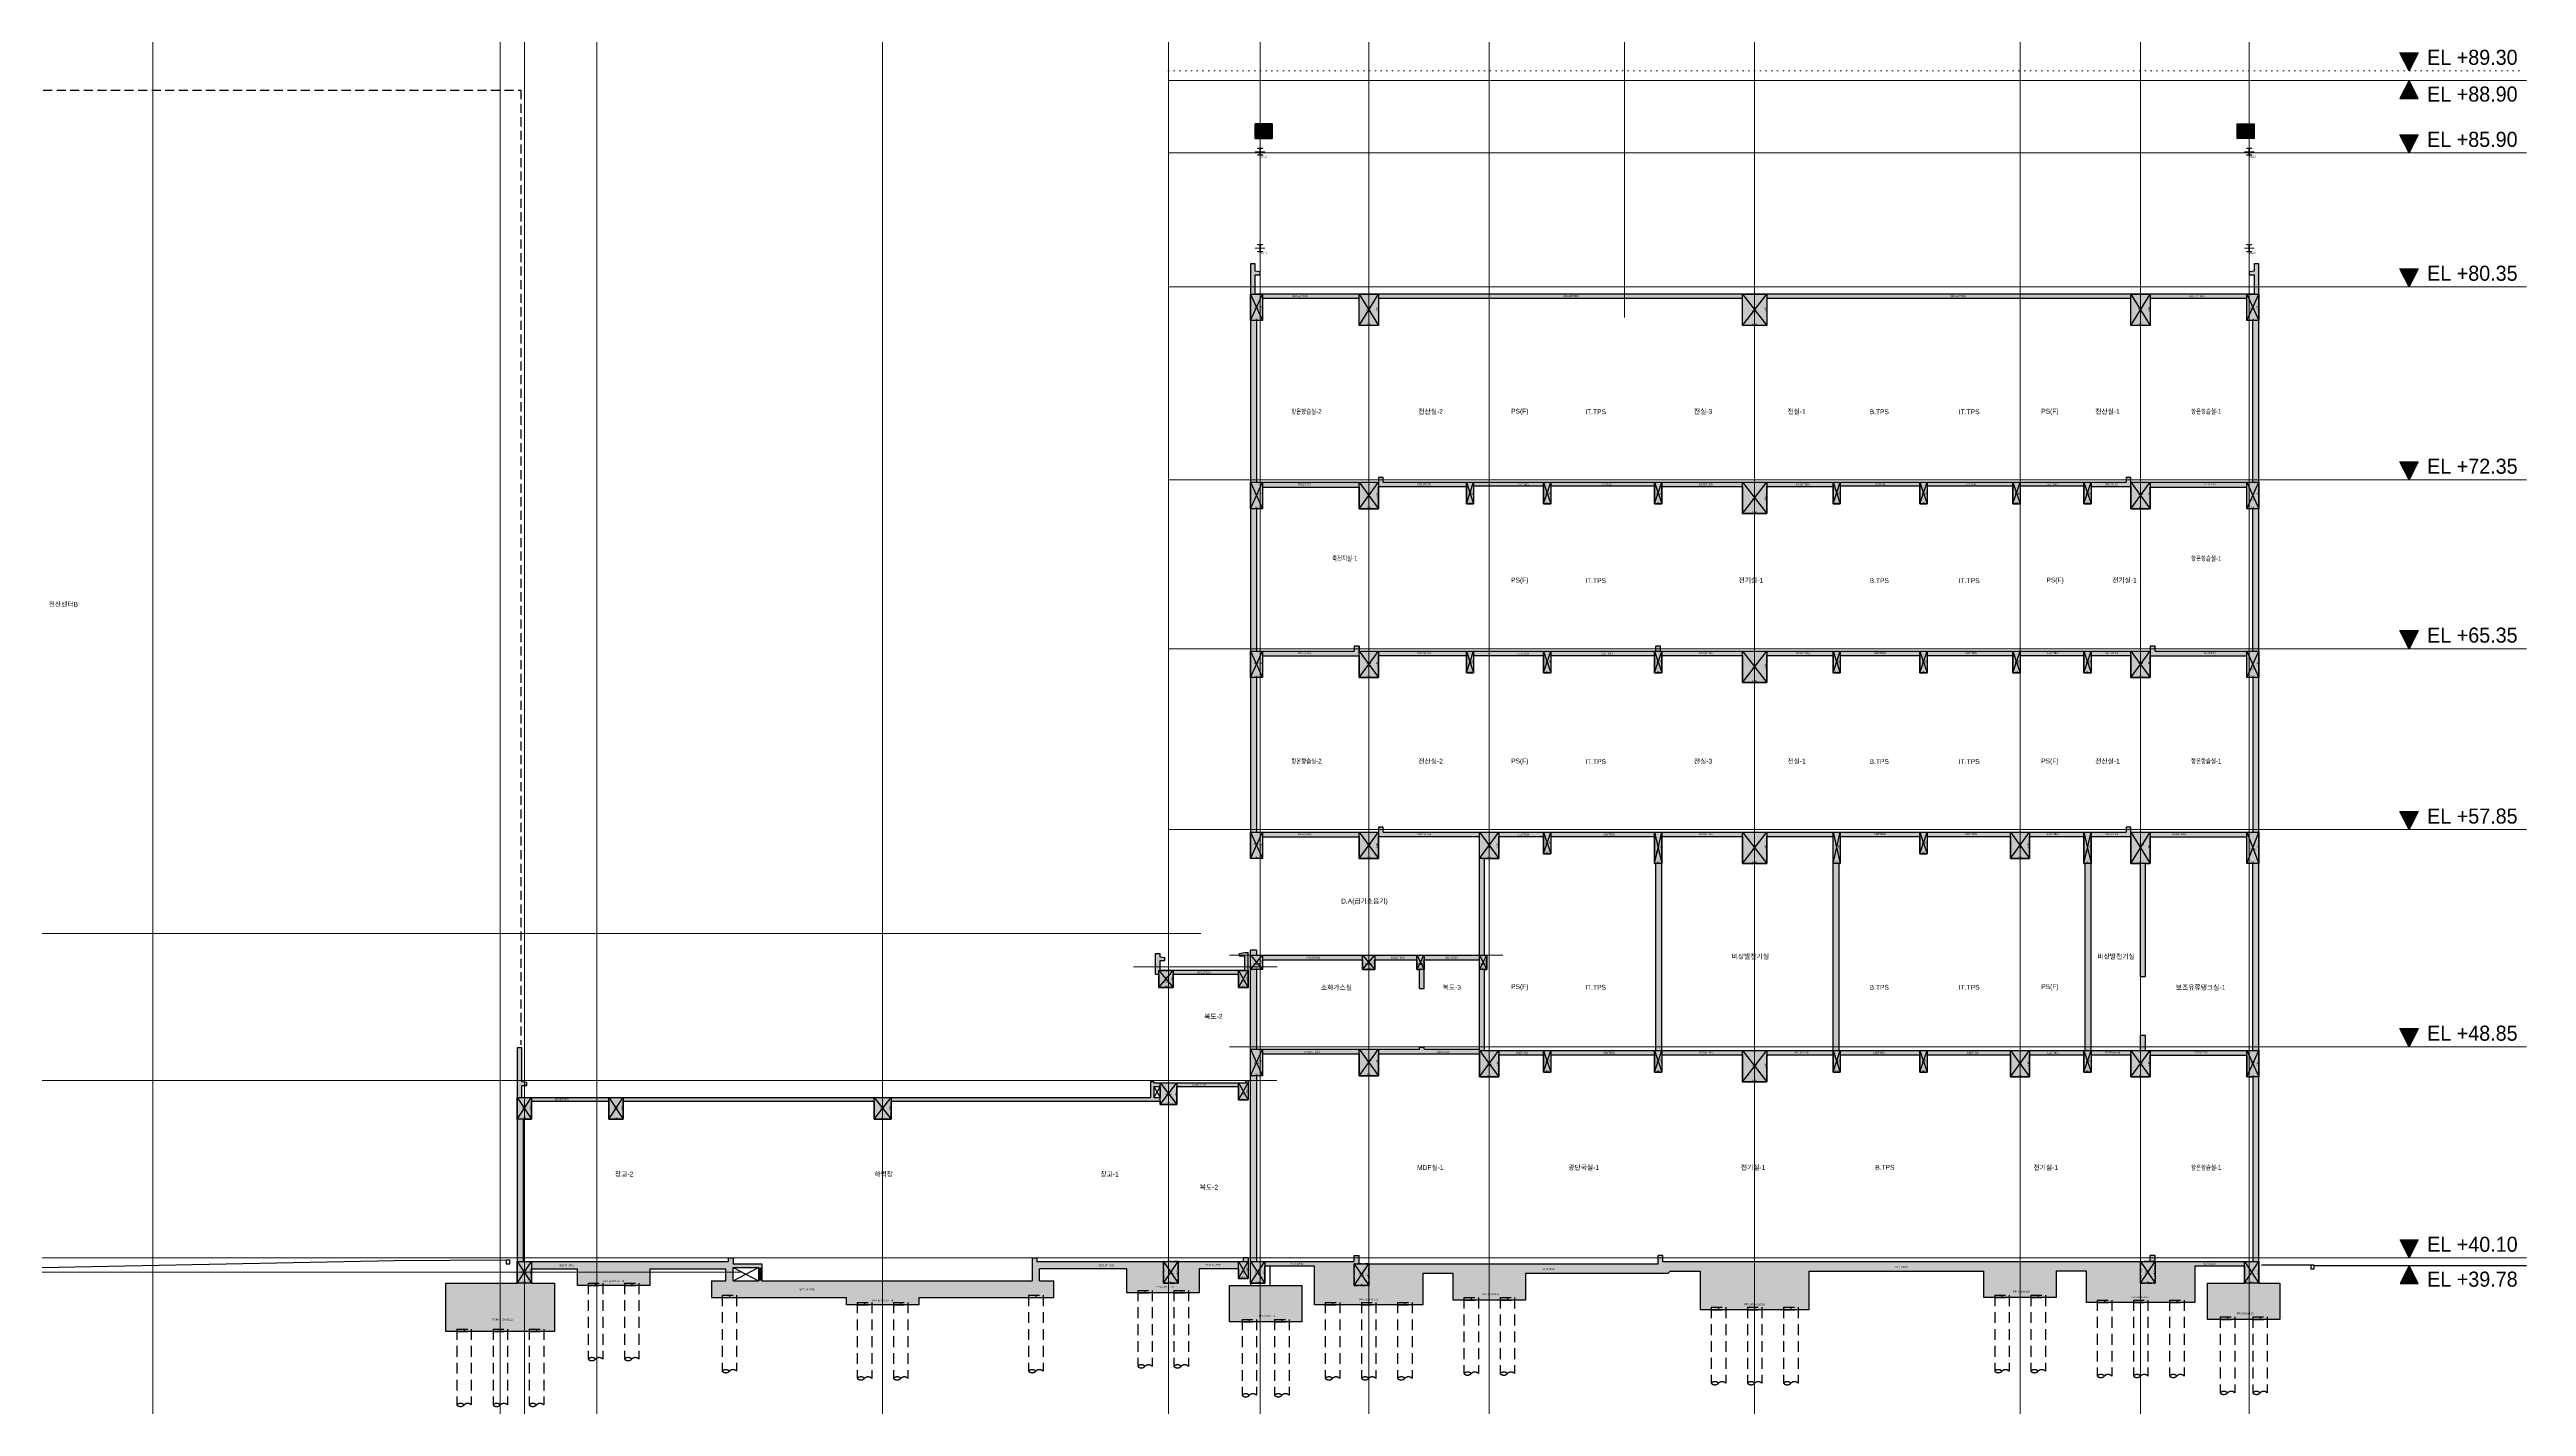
# Model space of a CAD drawing. Header units: millimetres. Extents: x 0 to 841000, y -4805 to 148500.
# Drawn here: x 698704 to 801382, y 28769 to 85013 of the extents above; entities that cross this region are included whole.
import ezdxf
from ezdxf.enums import TextEntityAlignment as Align

# ---------------------------------------------------------------- set-up
doc = ezdxf.new("R2010")
doc.units = ezdxf.units.MM
doc.header["$LTSCALE"] = 250
for name, pattern in [('DOT', [6.35, 0, -6.35]), ('H1', [1.5, 1, -0.5]), ('HID', [2.8, 1.8, -1]), ('HIDDEN', [9.525, 6.35, -3.175]), ('PHANTOM2', [31.75, 15.875, -3.175, 3.175, -3.175, 3.175, -3.175])]:
    doc.linetypes.add(name, pattern=pattern)
doc.layers.get('Defpoints').update_dxf_attribs({"color": 151})
for name, color, linetype in [('A-CON', 2, 'Continuous'), ('A-CON-HID', 4, 'HID'), ('A-SITE', 3, 'PHANTOM2'), ('A-SYM-LEVEL', 7, 'Continuous'), ('BOUNDARY_추후 증축', 3, 'H1'), ('OPEN', 1, 'HID'), ('S-STEEL', 3, 'Continuous'), ('구조SOLID', 253, 'Continuous'), ('기초', 5, 'HIDDEN')]:
    doc.layers.add(name, color=color, linetype=linetype)
for name, color, linetype, plot in [('AS-HIDLINE', 205, 'Continuous', False), ('NO-TEXT', 150, 'Continuous', False), ('NOPLOT', 191, 'Continuous', False)]:
    doc.layers.add(name, color=color, linetype=linetype, plot=plot)
doc.layers.add('CEN', color=1, linetype='Continuous', lineweight=9)
doc.styles.add('Gdim', font='Dotum.ttf')
doc.dimstyles.new('G-Xdim', dxfattribs={"dimscale": 30, "dimtxt": 2, "dimasz": 1, "dimexe": 1.2, "dimexo": 1.2, "dimgap": 0, "dimtad": 1, "dimdec": 1, "dimdsep": 46, "dimlunit": 6, "dimtxsty": 'Gdim', "dimcen": 1, "dimse1": 1, "dimse2": 1, "dimsd1": 1, "dimsd2": 1, "dimclrd": 1, "dimclre": 1, "dimclrt": 256, "dimadec": 0, "dimazin": 0, "dimtfac": 1, "dimtdec": 1, "dimtix": 1, "dimtmove": 2, "dimatfit": 1, "dimfxl": 2, "dimtolj": 1, "dimlwd": -1, "dimlwe": -1, "dimarcsym": 0})

# ---------------------------------------------------------------- blocks, each defined once
blk = doc.blocks.new('*D218')
at = {"layer": 'Defpoints', "color": 0, "linetype": 'Continuous', "transparency": 16777216}
for p in [(-550, -900), (50, -880), (50, -900)]:
    blk.add_point(p, dxfattribs=at)
at = {"layer": 'AS-HIDLINE', "linetype": 'Continuous', "transparency": 16777216, "insert": (-250, -850), "char_height": 60, "attachment_point": 5, "style": 'Gdim'}
blk.add_mtext('\\A1;600', dxfattribs=at)
blk = doc.blocks.new('*D219')
at = {"layer": 'Defpoints', "color": 0, "linetype": 'Continuous', "transparency": 16777216}
for p in [(50, 0), (30, 0), (50, -900)]:
    blk.add_point(p, dxfattribs=at)
at = {"layer": 'AS-HIDLINE', "linetype": 'Continuous', "transparency": 16777216, "insert": (0, -450), "char_height": 60, "attachment_point": 5, "rotation": 90, "style": 'Gdim'}
blk.add_mtext('\\A1;900', dxfattribs=at)
blk = doc.blocks.new('*D240')
at = {"layer": 'Defpoints', "color": 0, "linetype": 'Continuous', "transparency": 16777216}
for p in [(-500, -1100), (0, -1080), (0, -1100)]:
    blk.add_point(p, dxfattribs=at)
at = {"layer": 'AS-HIDLINE', "linetype": 'Continuous', "transparency": 16777216, "insert": (-250, -1050), "char_height": 60, "attachment_point": 5, "style": 'Gdim'}
blk.add_mtext('\\A1;500', dxfattribs=at)
blk = doc.blocks.new('*D241')
at = {"layer": 'Defpoints', "color": 0, "linetype": 'Continuous', "transparency": 16777216}
for p in [(0, 0), (-20, 0), (0, -1100)]:
    blk.add_point(p, dxfattribs=at)
at = {"layer": 'AS-HIDLINE', "linetype": 'Continuous', "transparency": 16777216, "insert": (-56, -550), "char_height": 60, "attachment_point": 5, "rotation": 90, "style": 'Gdim'}
blk.add_mtext('\\A1;1,100', dxfattribs=at)
blk = doc.blocks.new('*D222')
at = {"layer": 'Defpoints', "color": 0, "linetype": 'Continuous', "transparency": 16777216}
for p in [(-200, -1100), (300, -1080), (300, -1100)]:
    blk.add_point(p, dxfattribs=at)
at = {"layer": 'AS-HIDLINE', "linetype": 'Continuous', "transparency": 16777216, "insert": (50, -1050), "char_height": 60, "attachment_point": 5, "style": 'Gdim'}
blk.add_mtext('\\A1;500', dxfattribs=at)
blk = doc.blocks.new('*D223')
at = {"layer": 'Defpoints', "color": 0, "linetype": 'Continuous', "transparency": 16777216}
for p in [(300, 0), (280, 0), (300, -1100)]:
    blk.add_point(p, dxfattribs=at)
at = {"layer": 'AS-HIDLINE', "linetype": 'Continuous', "transparency": 16777216, "insert": (244, -550), "char_height": 60, "attachment_point": 5, "rotation": 90, "style": 'Gdim'}
blk.add_mtext('\\A1;1,100', dxfattribs=at)
blk = doc.blocks.new('*D184')
at = {"layer": 'Defpoints', "color": 0, "linetype": 'Continuous', "transparency": 16777216}
for p in [(-500, -1100), (300, -1080), (300, -1100)]:
    blk.add_point(p, dxfattribs=at)
at = {"layer": 'AS-HIDLINE', "linetype": 'Continuous', "transparency": 16777216, "insert": (-100, -1050), "char_height": 60, "attachment_point": 5, "style": 'Gdim'}
blk.add_mtext('\\A1;800', dxfattribs=at)
blk = doc.blocks.new('*D185')
at = {"layer": 'Defpoints', "color": 0, "linetype": 'Continuous', "transparency": 16777216}
for p in [(300, 0), (280, 0), (300, -1100)]:
    blk.add_point(p, dxfattribs=at)
at = {"layer": 'AS-HIDLINE', "linetype": 'Continuous', "transparency": 16777216, "insert": (244, -550), "char_height": 60, "attachment_point": 5, "rotation": 90, "style": 'Gdim'}
blk.add_mtext('\\A1;1,100', dxfattribs=at)
blk = doc.blocks.new('*D226')
at = {"layer": 'Defpoints', "color": 0, "linetype": 'Continuous', "transparency": 16777216}
for p in [(-700, -1300), (300, -1280), (300, -1300)]:
    blk.add_point(p, dxfattribs=at)
at = {"layer": 'AS-HIDLINE', "linetype": 'Continuous', "transparency": 16777216, "insert": (-200, -1244), "char_height": 60, "attachment_point": 5, "style": 'Gdim'}
blk.add_mtext('\\A1;1,000', dxfattribs=at)
blk = doc.blocks.new('*D227')
at = {"layer": 'Defpoints', "color": 0, "linetype": 'Continuous', "transparency": 16777216}
for p in [(300, 0), (280, 0), (300, -1300)]:
    blk.add_point(p, dxfattribs=at)
at = {"layer": 'AS-HIDLINE', "linetype": 'Continuous', "transparency": 16777216, "insert": (244, -650), "char_height": 60, "attachment_point": 5, "rotation": 90, "style": 'Gdim'}
blk.add_mtext('\\A1;1,300', dxfattribs=at)
blk = doc.blocks.new('*D210')
at = {"layer": 'Defpoints', "color": 0, "linetype": 'Continuous', "transparency": 16777216}
for p in [(-500, -1300), (300, -1280), (300, -1300)]:
    blk.add_point(p, dxfattribs=at)
at = {"layer": 'AS-HIDLINE', "linetype": 'Continuous', "transparency": 16777216, "insert": (-100, -1250), "char_height": 60, "attachment_point": 5, "style": 'Gdim'}
blk.add_mtext('\\A1;800', dxfattribs=at)
blk = doc.blocks.new('*D211')
at = {"layer": 'Defpoints', "color": 0, "linetype": 'Continuous', "transparency": 16777216}
for p in [(300, 0), (280, 0), (300, -1300)]:
    blk.add_point(p, dxfattribs=at)
at = {"layer": 'AS-HIDLINE', "linetype": 'Continuous', "transparency": 16777216, "insert": (244, -650), "char_height": 60, "attachment_point": 5, "rotation": 90, "style": 'Gdim'}
blk.add_mtext('\\A1;1,300', dxfattribs=at)
blk = doc.blocks.new('*D214')
at = {"layer": 'Defpoints', "color": 0, "linetype": 'Continuous', "transparency": 16777216}
for p in [(-200, -1300), (300, -1280), (300, -1300)]:
    blk.add_point(p, dxfattribs=at)
at = {"layer": 'AS-HIDLINE', "linetype": 'Continuous', "transparency": 16777216, "insert": (50, -1250), "char_height": 60, "attachment_point": 5, "style": 'Gdim'}
blk.add_mtext('\\A1;500', dxfattribs=at)
blk = doc.blocks.new('*D215')
at = {"layer": 'Defpoints', "color": 0, "linetype": 'Continuous', "transparency": 16777216}
for p in [(300, 0), (280, 0), (300, -1300)]:
    blk.add_point(p, dxfattribs=at)
at = {"layer": 'AS-HIDLINE', "linetype": 'Continuous', "transparency": 16777216, "insert": (244, -650), "char_height": 60, "attachment_point": 5, "rotation": 90, "style": 'Gdim'}
blk.add_mtext('\\A1;1,300', dxfattribs=at)
blk = doc.blocks.new('*D194')
at = {"layer": 'Defpoints', "color": 0, "linetype": 'Continuous', "transparency": 16777216}
for p in [(-300, -600), (200, -580), (200, -600)]:
    blk.add_point(p, dxfattribs=at)
at = {"layer": 'AS-HIDLINE', "linetype": 'Continuous', "transparency": 16777216, "insert": (-50, -550), "char_height": 60, "attachment_point": 5, "style": 'Gdim'}
blk.add_mtext('\\A1;500', dxfattribs=at)
blk = doc.blocks.new('*D195')
at = {"layer": 'Defpoints', "color": 0, "linetype": 'Continuous', "transparency": 16777216}
for p in [(200, 0), (180, 0), (200, -600)]:
    blk.add_point(p, dxfattribs=at)
at = {"layer": 'AS-HIDLINE', "linetype": 'Continuous', "transparency": 16777216, "insert": (150, -300), "char_height": 60, "attachment_point": 5, "rotation": 90, "style": 'Gdim'}
blk.add_mtext('\\A1;600', dxfattribs=at)
blk = doc.blocks.new('*D198')
at = {"layer": 'Defpoints', "color": 0, "linetype": 'Continuous', "transparency": 16777216}
for p in [(-400, -700), (0, -680), (0, -700)]:
    blk.add_point(p, dxfattribs=at)
at = {"layer": 'AS-HIDLINE', "linetype": 'Continuous', "transparency": 16777216, "insert": (-200, -650), "char_height": 60, "attachment_point": 5, "style": 'Gdim'}
blk.add_mtext('\\A1;400', dxfattribs=at)
blk = doc.blocks.new('*D199')
at = {"layer": 'Defpoints', "color": 0, "linetype": 'Continuous', "transparency": 16777216}
for p in [(0, 0), (-20, 0), (0, -700)]:
    blk.add_point(p, dxfattribs=at)
at = {"layer": 'AS-HIDLINE', "linetype": 'Continuous', "transparency": 16777216, "insert": (-50, -350), "char_height": 60, "attachment_point": 5, "rotation": 90, "style": 'Gdim'}
blk.add_mtext('\\A1;700', dxfattribs=at)
blk = doc.blocks.new('*D260')
at = {"layer": 'Defpoints', "color": 0, "linetype": 'Continuous', "transparency": 16777216}
for p in [(-600, -900), (0, -880), (0, -900)]:
    blk.add_point(p, dxfattribs=at)
at = {"layer": 'AS-HIDLINE', "linetype": 'Continuous', "transparency": 16777216, "insert": (-300, -850), "char_height": 60, "attachment_point": 5, "style": 'Gdim'}
blk.add_mtext('\\A1;600', dxfattribs=at)
blk = doc.blocks.new('*D261')
at = {"layer": 'Defpoints', "color": 0, "linetype": 'Continuous', "transparency": 16777216}
for p in [(0, 0), (-20, 0), (0, -900)]:
    blk.add_point(p, dxfattribs=at)
at = {"layer": 'AS-HIDLINE', "linetype": 'Continuous', "transparency": 16777216, "insert": (-50, -450), "char_height": 60, "attachment_point": 5, "rotation": 90, "style": 'Gdim'}
blk.add_mtext('\\A1;900', dxfattribs=at)
blk = doc.blocks.new('*D192')
at = {"layer": 'Defpoints', "color": 0, "linetype": 'Continuous', "transparency": 16777216}
for p in [(-100, -600), (200, -580), (200, -600)]:
    blk.add_point(p, dxfattribs=at)
at = {"layer": 'AS-HIDLINE', "linetype": 'Continuous', "transparency": 16777216, "insert": (50, -550), "char_height": 60, "attachment_point": 5, "style": 'Gdim'}
blk.add_mtext('\\A1;300', dxfattribs=at)
blk = doc.blocks.new('*D193')
at = {"layer": 'Defpoints', "color": 0, "linetype": 'Continuous', "transparency": 16777216}
for p in [(200, 0), (180, 0), (200, -600)]:
    blk.add_point(p, dxfattribs=at)
at = {"layer": 'AS-HIDLINE', "linetype": 'Continuous', "transparency": 16777216, "insert": (150, -300), "char_height": 60, "attachment_point": 5, "rotation": 90, "style": 'Gdim'}
blk.add_mtext('\\A1;600', dxfattribs=at)
blk = doc.blocks.new('*D224')
at = {"layer": 'Defpoints', "color": 0, "linetype": 'Continuous', "transparency": 16777216}
for p in [(-500, -1300), (300, -1280), (300, -1300)]:
    blk.add_point(p, dxfattribs=at)
at = {"layer": 'AS-HIDLINE', "linetype": 'Continuous', "transparency": 16777216, "insert": (-100, -1250), "char_height": 60, "attachment_point": 5, "style": 'Gdim'}
blk.add_mtext('\\A1;800', dxfattribs=at)
blk = doc.blocks.new('*D225')
at = {"layer": 'Defpoints', "color": 0, "linetype": 'Continuous', "transparency": 16777216}
for p in [(300, 0), (280, 0), (300, -1300)]:
    blk.add_point(p, dxfattribs=at)
at = {"layer": 'AS-HIDLINE', "linetype": 'Continuous', "transparency": 16777216, "insert": (244, -650), "char_height": 60, "attachment_point": 5, "rotation": 90, "style": 'Gdim'}
blk.add_mtext('\\A1;1,300', dxfattribs=at)
blk = doc.blocks.new('A$C481fd194')
blk.add_hatch(color=256).paths.add_polyline_path([(375, 750), (-375, 750), (0, 0)])
blk.add_lwpolyline([(0, 0), (-375, 750), (375, 750), (0, 0)])
blk = doc.blocks.new('A$Cabe7c8e7')
at = {"layer": 'A-SYM-LEVEL'}
for p in [(-4868, 49200), (-4868, 45800), (-4868, 40250), (-4868, 32250), (-4868, 25250), (-4868, 17750), (-4868, 8750), (-4865, 0)]:
    blk.add_blockref('A$C481fd194', p, dxfattribs=at)
at = {"layer": 'A-SYM-LEVEL', "xscale": -1, "rotation": 180}
blk.add_blockref('A$C481fd194', (-4868, 48800), dxfattribs=at)
at = {"layer": 'A-SYM-LEVEL', "style": 'Gdim'}
for s, p in [('EL +89.30', (-4118, 49450)), ('EL +88.90', (-4118, 47926)), ('EL +85.90', (-4118, 46050)), ('EL +80.35', (-4118, 40500)), ('EL +72.35', (-4118, 32500)), ('EL +65.35', (-4118, 25500)), ('EL +57.85', (-4118, 18000)), ('EL +48.85', (-4118, 9000)), ('EL +40.10', (-4115, 250))]:
    blk.add_text(s, height=625, dxfattribs=at).set_placement(p)
blk = doc.blocks.new('*D282')
at = {"layer": 'Defpoints', "color": 0, "linetype": 'Continuous', "transparency": 16777216}
for p in [(-700, -900), (0, -880), (0, -900)]:
    blk.add_point(p, dxfattribs=at)
at = {"layer": 'AS-HIDLINE', "linetype": 'Continuous', "transparency": 16777216, "insert": (-350, -850), "char_height": 60, "attachment_point": 5, "style": 'Gdim'}
blk.add_mtext('\\A1;700', dxfattribs=at)
blk = doc.blocks.new('*D283')
at = {"layer": 'Defpoints', "color": 0, "linetype": 'Continuous', "transparency": 16777216}
for p in [(0, 0), (-20, 0), (0, -900)]:
    blk.add_point(p, dxfattribs=at)
at = {"layer": 'AS-HIDLINE', "linetype": 'Continuous', "transparency": 16777216, "insert": (-50, -450), "char_height": 60, "attachment_point": 5, "rotation": 90, "style": 'Gdim'}
blk.add_mtext('\\A1;900', dxfattribs=at)
blk = doc.blocks.new('파일')
at = {"layer": 'NOPLOT', "linetype": 'HID'}
blk.add_line((71, 790, 0), (671, 790, 0), dxfattribs=at)
at = {"layer": 'NOPLOT'}
blk.add_line((371, 890, 0), (371, 790, 0), dxfattribs=at)
at = {"layer": '기초', "linetype": 'HID'}
for p, q in [((71, 890, 0), (671, 890, 0)), ((71, 890, 0), (71, -2258, 0)), ((671, 890, 0), (671, -2258, 0))]:
    blk.add_line(p, q, dxfattribs=at)
for centre, start, end in [((221, -2408, 0), 45, 135), ((221, -2108, 0), 225, 315), ((521, -2408, 0), 45, 135)]:
    blk.add_arc(centre, 212, start, end, dxfattribs=at)
blk = doc.blocks.new('*D302')
at = {"layer": 'Defpoints', "color": 0, "linetype": 'Continuous', "transparency": 16777216}
for p in [(-650, -600), (50, -580), (50, -600)]:
    blk.add_point(p, dxfattribs=at)
at = {"layer": 'AS-HIDLINE', "linetype": 'Continuous', "transparency": 16777216, "insert": (-300, -550), "char_height": 60, "attachment_point": 5, "style": 'Gdim'}
blk.add_mtext('\\A1;700', dxfattribs=at)
blk = doc.blocks.new('*D303')
at = {"layer": 'Defpoints', "color": 0, "linetype": 'Continuous', "transparency": 16777216}
for p in [(50, 0), (30, 0), (50, -600)]:
    blk.add_point(p, dxfattribs=at)
at = {"layer": 'AS-HIDLINE', "linetype": 'Continuous', "transparency": 16777216, "insert": (0, -300), "char_height": 60, "attachment_point": 5, "rotation": 90, "style": 'Gdim'}
blk.add_mtext('\\A1;600', dxfattribs=at)
blk = doc.blocks.new('*D288')
at = {"layer": 'Defpoints', "color": 0, "linetype": 'Continuous', "transparency": 16777216}
for p in [(-300, -900), (0, -880), (0, -900)]:
    blk.add_point(p, dxfattribs=at)
at = {"layer": 'AS-HIDLINE', "linetype": 'Continuous', "transparency": 16777216, "insert": (-150, -850), "char_height": 60, "attachment_point": 5, "style": 'Gdim'}
blk.add_mtext('\\A1;300', dxfattribs=at)
blk = doc.blocks.new('*D289')
at = {"layer": 'Defpoints', "color": 0, "linetype": 'Continuous', "transparency": 16777216}
for p in [(0, 0), (-20, 0), (0, -900)]:
    blk.add_point(p, dxfattribs=at)
at = {"layer": 'AS-HIDLINE', "linetype": 'Continuous', "transparency": 16777216, "insert": (-50, -450), "char_height": 60, "attachment_point": 5, "rotation": 90, "style": 'Gdim'}
blk.add_mtext('\\A1;900', dxfattribs=at)
blk = doc.blocks.new('*D306')
at = {"layer": 'Defpoints', "color": 0, "linetype": 'Continuous', "transparency": 16777216}
for p in [(-600, -700), (0, -680), (0, -700)]:
    blk.add_point(p, dxfattribs=at)
at = {"layer": 'AS-HIDLINE', "linetype": 'Continuous', "transparency": 16777216, "insert": (-300, -650), "char_height": 60, "attachment_point": 5, "style": 'Gdim'}
blk.add_mtext('\\A1;600', dxfattribs=at)
blk = doc.blocks.new('*D307')
at = {"layer": 'Defpoints', "color": 0, "linetype": 'Continuous', "transparency": 16777216}
for p in [(0, 0), (-20, 0), (0, -700)]:
    blk.add_point(p, dxfattribs=at)
at = {"layer": 'AS-HIDLINE', "linetype": 'Continuous', "transparency": 16777216, "insert": (-50, -350), "char_height": 60, "attachment_point": 5, "rotation": 90, "style": 'Gdim'}
blk.add_mtext('\\A1;700', dxfattribs=at)
blk = doc.blocks.new('*D304')
at = {"layer": 'Defpoints', "color": 0, "linetype": 'Continuous', "transparency": 16777216}
for p in [(-200, -700), (200, -680), (200, -700)]:
    blk.add_point(p, dxfattribs=at)
at = {"layer": 'AS-HIDLINE', "linetype": 'Continuous', "transparency": 16777216, "insert": (0, -650), "char_height": 60, "attachment_point": 5, "style": 'Gdim'}
blk.add_mtext('\\A1;400', dxfattribs=at)
blk = doc.blocks.new('*D305')
at = {"layer": 'Defpoints', "color": 0, "linetype": 'Continuous', "transparency": 16777216}
for p in [(200, 0), (180, 0), (200, -700)]:
    blk.add_point(p, dxfattribs=at)
at = {"layer": 'AS-HIDLINE', "linetype": 'Continuous', "transparency": 16777216, "insert": (150, -350), "char_height": 60, "attachment_point": 5, "rotation": 90, "style": 'Gdim'}
blk.add_mtext('\\A1;700', dxfattribs=at)
blk = doc.blocks.new('*D308')
at = {"layer": 'Defpoints', "color": 0, "linetype": 'Continuous', "transparency": 16777216}
for p in [(-300, -1300), (0, -1280), (0, -1300)]:
    blk.add_point(p, dxfattribs=at)
at = {"layer": 'AS-HIDLINE', "linetype": 'Continuous', "transparency": 16777216, "insert": (-150, -1250), "char_height": 60, "attachment_point": 5, "style": 'Gdim'}
blk.add_mtext('\\A1;300', dxfattribs=at)
blk = doc.blocks.new('*D309')
at = {"layer": 'Defpoints', "color": 0, "linetype": 'Continuous', "transparency": 16777216}
for p in [(0, 0), (-20, 0), (0, -1300)]:
    blk.add_point(p, dxfattribs=at)
at = {"layer": 'AS-HIDLINE', "linetype": 'Continuous', "transparency": 16777216, "insert": (-56, -650), "char_height": 60, "attachment_point": 5, "rotation": 90, "style": 'Gdim'}
blk.add_mtext('\\A1;1,300', dxfattribs=at)
blk = doc.blocks.new('*D312')
at = {"layer": 'Defpoints', "color": 0, "linetype": 'Continuous', "transparency": 16777216}
for p in [(-550, -700), (-150, -680), (-150, -700)]:
    blk.add_point(p, dxfattribs=at)
at = {"layer": 'AS-HIDLINE', "linetype": 'Continuous', "transparency": 16777216, "insert": (-350, -650), "char_height": 60, "attachment_point": 5, "style": 'Gdim'}
blk.add_mtext('\\A1;400', dxfattribs=at)
blk = doc.blocks.new('*D313')
at = {"layer": 'Defpoints', "color": 0, "linetype": 'Continuous', "transparency": 16777216}
for p in [(-150, 0), (-170, 0), (-150, -700)]:
    blk.add_point(p, dxfattribs=at)
at = {"layer": 'AS-HIDLINE', "linetype": 'Continuous', "transparency": 16777216, "insert": (-200, -350), "char_height": 60, "attachment_point": 5, "rotation": 90, "style": 'Gdim'}
blk.add_mtext('\\A1;700', dxfattribs=at)
blk = doc.blocks.new('*U159')
blk.add_lwpolyline([(-22, 12, 0.4142136), (-4, 30), (-4, 264, 0.4142136), (-22, 282), (-100, 282), (-100, 294), (100, 294), (100, 282), (22, 282, 0.4142136), (4, 264), (4, 30, 0.4142136), (22, 12), (100, 12), (100, 0), (-100, 0), (-100, 12)], format="xyb", close=True)
blk = doc.blocks.new('*U107')
at = {"layer": 'AS-HIDLINE', "linetype": 'Continuous'}
for p, q in [((-550, -900), (50, 0)), ((-550, 0), (50, -900))]:
    blk.add_line(p, q, dxfattribs=at)
blk.add_lwpolyline([(-550, -900), (-550, 0), (50, 0), (50, -900)], close=True, dxfattribs=at)
dim = blk.add_linear_dim(base=(30.13, 0), p1=(50, -900), p2=(50, 0), angle=90, dimstyle='G-Xdim', override={"dimtxsty": 'Gdim'}, dxfattribs=at)
dim.commit()
dim.dimension.update_dxf_attribs({"geometry": '*D219', "text_midpoint": (0.09, -450)})
dim = blk.add_linear_dim(base=(50, -880.06), p1=(-550, -900), p2=(50, -900), dimstyle='G-Xdim', override={"dimtxsty": 'Gdim'}, dxfattribs=at)
dim.commit()
dim.dimension.update_dxf_attribs({"geometry": '*D218', "text_midpoint": (-250, -850.02)})
blk = doc.blocks.new('*U118')
at = {"layer": 'AS-HIDLINE', "linetype": 'Continuous'}
for p, q in [((-500, -1100), (0, 0)), ((-500, 0), (0, -1100))]:
    blk.add_line(p, q, dxfattribs=at)
blk.add_lwpolyline([(-500, -1100), (-500, 0), (0, 0), (0, -1100)], close=True, dxfattribs=at)
dim = blk.add_linear_dim(base=(-19.87, 0), p1=(0, -1100), p2=(0, 0), angle=90, dimstyle='G-Xdim', override={"dimtxsty": 'Gdim'}, dxfattribs=at)
dim.commit()
dim.dimension.update_dxf_attribs({"geometry": '*D241', "text_midpoint": (-55.69, -550)})
dim = blk.add_linear_dim(base=(0, -1080.06), p1=(-500, -1100), p2=(0, -1100), dimstyle='G-Xdim', override={"dimtxsty": 'Gdim'}, dxfattribs=at)
dim.commit()
dim.dimension.update_dxf_attribs({"geometry": '*D240', "text_midpoint": (-250, -1050.02)})
blk = doc.blocks.new('*U109')
at = {"layer": 'AS-HIDLINE', "linetype": 'Continuous'}
for p, q in [((-200, -1100), (300, 0)), ((-200, 0), (300, -1100))]:
    blk.add_line(p, q, dxfattribs=at)
blk.add_lwpolyline([(-200, -1100), (-200, 0), (300, 0), (300, -1100)], close=True, dxfattribs=at)
dim = blk.add_linear_dim(base=(280.13, 0), p1=(300, -1100), p2=(300, 0), angle=90, dimstyle='G-Xdim', override={"dimtxsty": 'Gdim'}, dxfattribs=at)
dim.commit()
dim.dimension.update_dxf_attribs({"geometry": '*D223', "text_midpoint": (244.31, -550)})
dim = blk.add_linear_dim(base=(300, -1080.06), p1=(-200, -1100), p2=(300, -1100), dimstyle='G-Xdim', override={"dimtxsty": 'Gdim'}, dxfattribs=at)
dim.commit()
dim.dimension.update_dxf_attribs({"geometry": '*D222', "text_midpoint": (50, -1050.02)})
blk = doc.blocks.new('*U90')
at = {"layer": 'AS-HIDLINE', "linetype": 'Continuous'}
for p, q in [((-500, -1100), (300, 0)), ((-500, 0), (300, -1100))]:
    blk.add_line(p, q, dxfattribs=at)
blk.add_lwpolyline([(-500, -1100), (-500, 0), (300, 0), (300, -1100)], close=True, dxfattribs=at)
dim = blk.add_linear_dim(base=(280.13, 0), p1=(300, -1100), p2=(300, 0), angle=90, dimstyle='G-Xdim', override={"dimtxsty": 'Gdim'}, dxfattribs=at)
dim.commit()
dim.dimension.update_dxf_attribs({"geometry": '*D185', "text_midpoint": (244.31, -550)})
dim = blk.add_linear_dim(base=(300, -1080.06), p1=(-500, -1100), p2=(300, -1100), dimstyle='G-Xdim', override={"dimtxsty": 'Gdim'}, dxfattribs=at)
dim.commit()
dim.dimension.update_dxf_attribs({"geometry": '*D184', "text_midpoint": (-100, -1050.02)})
blk = doc.blocks.new('*U111')
at = {"layer": 'AS-HIDLINE', "linetype": 'Continuous'}
for p, q in [((-700, -1300), (300, 0)), ((-700, 0), (300, -1300))]:
    blk.add_line(p, q, dxfattribs=at)
blk.add_lwpolyline([(-700, -1300), (-700, 0), (300, 0), (300, -1300)], close=True, dxfattribs=at)
dim = blk.add_linear_dim(base=(280.13, 0), p1=(300, -1300), p2=(300, 0), angle=90, dimstyle='G-Xdim', override={"dimtxsty": 'Gdim'}, dxfattribs=at)
dim.commit()
dim.dimension.update_dxf_attribs({"geometry": '*D227', "text_midpoint": (244.31, -650)})
dim = blk.add_linear_dim(base=(300, -1280.06), p1=(-700, -1300), p2=(300, -1300), dimstyle='G-Xdim', override={"dimtxsty": 'Gdim'}, dxfattribs=at)
dim.commit()
dim.dimension.update_dxf_attribs({"geometry": '*D226', "text_midpoint": (-200, -1244.24)})
blk = doc.blocks.new('*U103')
at = {"layer": 'AS-HIDLINE', "linetype": 'Continuous'}
for p, q in [((-500, -1300), (300, 0)), ((-500, 0), (300, -1300))]:
    blk.add_line(p, q, dxfattribs=at)
blk.add_lwpolyline([(-500, -1300), (-500, 0), (300, 0), (300, -1300)], close=True, dxfattribs=at)
dim = blk.add_linear_dim(base=(280.13, 0), p1=(300, -1300), p2=(300, 0), angle=90, dimstyle='G-Xdim', override={"dimtxsty": 'Gdim'}, dxfattribs=at)
dim.commit()
dim.dimension.update_dxf_attribs({"geometry": '*D211', "text_midpoint": (244.31, -650)})
dim = blk.add_linear_dim(base=(300, -1280.06), p1=(-500, -1300), p2=(300, -1300), dimstyle='G-Xdim', override={"dimtxsty": 'Gdim'}, dxfattribs=at)
dim.commit()
dim.dimension.update_dxf_attribs({"geometry": '*D210', "text_midpoint": (-100, -1250.02)})
blk = doc.blocks.new('*U105')
at = {"layer": 'AS-HIDLINE', "linetype": 'Continuous'}
for p, q in [((-200, -1300), (300, 0)), ((-200, 0), (300, -1300))]:
    blk.add_line(p, q, dxfattribs=at)
blk.add_lwpolyline([(-200, -1300), (-200, 0), (300, 0), (300, -1300)], close=True, dxfattribs=at)
dim = blk.add_linear_dim(base=(280.13, 0), p1=(300, -1300), p2=(300, 0), angle=90, dimstyle='G-Xdim', override={"dimtxsty": 'Gdim'}, dxfattribs=at)
dim.commit()
dim.dimension.update_dxf_attribs({"geometry": '*D215', "text_midpoint": (244.31, -650)})
dim = blk.add_linear_dim(base=(300, -1280.06), p1=(-200, -1300), p2=(300, -1300), dimstyle='G-Xdim', override={"dimtxsty": 'Gdim'}, dxfattribs=at)
dim.commit()
dim.dimension.update_dxf_attribs({"geometry": '*D214', "text_midpoint": (50, -1250.02)})
blk = doc.blocks.new('*U95')
at = {"layer": 'AS-HIDLINE', "linetype": 'Continuous'}
for p, q in [((-300, -600), (200, 0)), ((-300, 0), (200, -600))]:
    blk.add_line(p, q, dxfattribs=at)
blk.add_lwpolyline([(-300, -600), (-300, 0), (200, 0), (200, -600)], close=True, dxfattribs=at)
dim = blk.add_linear_dim(base=(180.13, 0), p1=(200, -600), p2=(200, 0), angle=90, dimstyle='G-Xdim', override={"dimtxsty": 'Gdim'}, dxfattribs=at)
dim.commit()
dim.dimension.update_dxf_attribs({"geometry": '*D195', "text_midpoint": (150.09, -300)})
dim = blk.add_linear_dim(base=(200, -580.06), p1=(-300, -600), p2=(200, -600), dimstyle='G-Xdim', override={"dimtxsty": 'Gdim'}, dxfattribs=at)
dim.commit()
dim.dimension.update_dxf_attribs({"geometry": '*D194', "text_midpoint": (-50, -550.02)})
blk = doc.blocks.new('*U97')
at = {"layer": 'AS-HIDLINE', "linetype": 'Continuous'}
for p, q in [((-400, -700), (0, 0)), ((-400, 0), (0, -700))]:
    blk.add_line(p, q, dxfattribs=at)
blk.add_lwpolyline([(-400, -700), (-400, 0), (0, 0), (0, -700)], close=True, dxfattribs=at)
dim = blk.add_linear_dim(base=(-19.87, 0), p1=(0, -700), p2=(0, 0), angle=90, dimstyle='G-Xdim', override={"dimtxsty": 'Gdim'}, dxfattribs=at)
dim.commit()
dim.dimension.update_dxf_attribs({"geometry": '*D199', "text_midpoint": (-49.91, -350)})
dim = blk.add_linear_dim(base=(0, -680.06), p1=(-400, -700), p2=(0, -700), dimstyle='G-Xdim', override={"dimtxsty": 'Gdim'}, dxfattribs=at)
dim.commit()
dim.dimension.update_dxf_attribs({"geometry": '*D198', "text_midpoint": (-200, -650.02)})
blk = doc.blocks.new('*U128')
at = {"layer": 'AS-HIDLINE', "linetype": 'Continuous'}
for p, q in [((-600, -900), (0, 0)), ((-600, 0), (0, -900))]:
    blk.add_line(p, q, dxfattribs=at)
blk.add_lwpolyline([(-600, -900), (-600, 0), (0, 0), (0, -900)], close=True, dxfattribs=at)
dim = blk.add_linear_dim(base=(-19.87, 0), p1=(0, -900), p2=(0, 0), angle=90, dimstyle='G-Xdim', override={"dimtxsty": 'Gdim'}, dxfattribs=at)
dim.commit()
dim.dimension.update_dxf_attribs({"geometry": '*D261', "text_midpoint": (-49.91, -450)})
dim = blk.add_linear_dim(base=(0, -880.06), p1=(-600, -900), p2=(0, -900), dimstyle='G-Xdim', override={"dimtxsty": 'Gdim'}, dxfattribs=at)
dim.commit()
dim.dimension.update_dxf_attribs({"geometry": '*D260', "text_midpoint": (-300, -850.02)})
blk = doc.blocks.new('*U94')
at = {"layer": 'AS-HIDLINE', "linetype": 'Continuous'}
for p, q in [((-100, -600), (200, 0)), ((-100, 0), (200, -600))]:
    blk.add_line(p, q, dxfattribs=at)
blk.add_lwpolyline([(-100, -600), (-100, 0), (200, 0), (200, -600)], close=True, dxfattribs=at)
dim = blk.add_linear_dim(base=(180.13, 0), p1=(200, -600), p2=(200, 0), angle=90, dimstyle='G-Xdim', override={"dimtxsty": 'Gdim'}, dxfattribs=at)
dim.commit()
dim.dimension.update_dxf_attribs({"geometry": '*D193', "text_midpoint": (150.09, -300)})
dim = blk.add_linear_dim(base=(200, -580.06), p1=(-100, -600), p2=(200, -600), dimstyle='G-Xdim', override={"dimtxsty": 'Gdim'}, dxfattribs=at)
dim.commit()
dim.dimension.update_dxf_attribs({"geometry": '*D192', "text_midpoint": (50, -550.02)})
blk = doc.blocks.new('*U110')
at = {"layer": 'AS-HIDLINE', "linetype": 'Continuous'}
for p, q in [((-500, -1300), (300, 0)), ((-500, 0), (300, -1300))]:
    blk.add_line(p, q, dxfattribs=at)
blk.add_lwpolyline([(-500, -1300), (-500, 0), (300, 0), (300, -1300)], close=True, dxfattribs=at)
dim = blk.add_linear_dim(base=(280.13, 0), p1=(300, -1300), p2=(300, 0), angle=90, dimstyle='G-Xdim', override={"dimtxsty": 'Gdim'}, dxfattribs=at)
dim.commit()
dim.dimension.update_dxf_attribs({"geometry": '*D225', "text_midpoint": (244.31, -650)})
dim = blk.add_linear_dim(base=(300, -1280.06), p1=(-500, -1300), p2=(300, -1300), dimstyle='G-Xdim', override={"dimtxsty": 'Gdim'}, dxfattribs=at)
dim.commit()
dim.dimension.update_dxf_attribs({"geometry": '*D224', "text_midpoint": (-100, -1250.02)})
blk = doc.blocks.new('*U139')
at = {"layer": 'AS-HIDLINE', "linetype": 'Continuous'}
for p, q in [((-700, -900), (0, 0)), ((-700, 0), (0, -900))]:
    blk.add_line(p, q, dxfattribs=at)
blk.add_lwpolyline([(-700, -900), (-700, 0), (0, 0), (0, -900)], close=True, dxfattribs=at)
dim = blk.add_linear_dim(base=(-19.87, 0), p1=(0, -900), p2=(0, 0), angle=90, dimstyle='G-Xdim', override={"dimtxsty": 'Gdim'}, dxfattribs=at)
dim.commit()
dim.dimension.update_dxf_attribs({"geometry": '*D283', "text_midpoint": (-49.91, -450)})
dim = blk.add_linear_dim(base=(0, -880.06), p1=(-700, -900), p2=(0, -900), dimstyle='G-Xdim', override={"dimtxsty": 'Gdim'}, dxfattribs=at)
dim.commit()
dim.dimension.update_dxf_attribs({"geometry": '*D282', "text_midpoint": (-350, -850.02)})
blk = doc.blocks.new('*U151')
at = {"layer": 'AS-HIDLINE', "linetype": 'Continuous'}
for p, q in [((-650, -600), (50, 0)), ((-650, 0), (50, -600))]:
    blk.add_line(p, q, dxfattribs=at)
blk.add_lwpolyline([(-650, -600), (-650, 0), (50, 0), (50, -600)], close=True, dxfattribs=at)
dim = blk.add_linear_dim(base=(30.13, 0), p1=(50, -600), p2=(50, 0), angle=90, dimstyle='G-Xdim', override={"dimtxsty": 'Gdim'}, dxfattribs=at)
dim.commit()
dim.dimension.update_dxf_attribs({"geometry": '*D303', "text_midpoint": (0.09, -300)})
dim = blk.add_linear_dim(base=(50, -580.06), p1=(-650, -600), p2=(50, -600), dimstyle='G-Xdim', override={"dimtxsty": 'Gdim'}, dxfattribs=at)
dim.commit()
dim.dimension.update_dxf_attribs({"geometry": '*D302', "text_midpoint": (-300, -550.02)})
blk = doc.blocks.new('*U142')
at = {"layer": 'AS-HIDLINE', "linetype": 'Continuous'}
for p, q in [((-300, -900), (0, 0)), ((-300, 0), (0, -900))]:
    blk.add_line(p, q, dxfattribs=at)
blk.add_lwpolyline([(-300, -900), (-300, 0), (0, 0), (0, -900)], close=True, dxfattribs=at)
dim = blk.add_linear_dim(base=(-19.87, 0), p1=(0, -900), p2=(0, 0), angle=90, dimstyle='G-Xdim', override={"dimtxsty": 'Gdim'}, dxfattribs=at)
dim.commit()
dim.dimension.update_dxf_attribs({"geometry": '*D289', "text_midpoint": (-49.91, -450)})
dim = blk.add_linear_dim(base=(0, -880.06), p1=(-300, -900), p2=(0, -900), dimstyle='G-Xdim', override={"dimtxsty": 'Gdim'}, dxfattribs=at)
dim.commit()
dim.dimension.update_dxf_attribs({"geometry": '*D288', "text_midpoint": (-150, -850.02)})
blk = doc.blocks.new('*U153')
at = {"layer": 'AS-HIDLINE', "linetype": 'Continuous'}
for p, q in [((-600, -700), (0, 0)), ((-600, 0), (0, -700))]:
    blk.add_line(p, q, dxfattribs=at)
blk.add_lwpolyline([(-600, -700), (-600, 0), (0, 0), (0, -700)], close=True, dxfattribs=at)
dim = blk.add_linear_dim(base=(-19.87, 0), p1=(0, -700), p2=(0, 0), angle=90, dimstyle='G-Xdim', override={"dimtxsty": 'Gdim'}, dxfattribs=at)
dim.commit()
dim.dimension.update_dxf_attribs({"geometry": '*D307', "text_midpoint": (-49.91, -350)})
dim = blk.add_linear_dim(base=(0, -680.06), p1=(-600, -700), p2=(0, -700), dimstyle='G-Xdim', override={"dimtxsty": 'Gdim'}, dxfattribs=at)
dim.commit()
dim.dimension.update_dxf_attribs({"geometry": '*D306', "text_midpoint": (-300, -650.02)})
blk = doc.blocks.new('*U152')
at = {"layer": 'AS-HIDLINE', "linetype": 'Continuous'}
for p, q in [((-200, -700), (200, 0)), ((-200, 0), (200, -700))]:
    blk.add_line(p, q, dxfattribs=at)
blk.add_lwpolyline([(-200, -700), (-200, 0), (200, 0), (200, -700)], close=True, dxfattribs=at)
dim = blk.add_linear_dim(base=(180.13, 0), p1=(200, -700), p2=(200, 0), angle=90, dimstyle='G-Xdim', override={"dimtxsty": 'Gdim'}, dxfattribs=at)
dim.commit()
dim.dimension.update_dxf_attribs({"geometry": '*D305', "text_midpoint": (150.09, -350)})
dim = blk.add_linear_dim(base=(200, -680.06), p1=(-200, -700), p2=(200, -700), dimstyle='G-Xdim', override={"dimtxsty": 'Gdim'}, dxfattribs=at)
dim.commit()
dim.dimension.update_dxf_attribs({"geometry": '*D304', "text_midpoint": (0, -650.02)})
blk = doc.blocks.new('*U154')
at = {"layer": 'AS-HIDLINE', "linetype": 'Continuous'}
for p, q in [((-300, -1300), (0, 0)), ((-300, 0), (0, -1300))]:
    blk.add_line(p, q, dxfattribs=at)
blk.add_lwpolyline([(-300, -1300), (-300, 0), (0, 0), (0, -1300)], close=True, dxfattribs=at)
dim = blk.add_linear_dim(base=(-19.87, 0), p1=(0, -1300), p2=(0, 0), angle=90, dimstyle='G-Xdim', override={"dimtxsty": 'Gdim'}, dxfattribs=at)
dim.commit()
dim.dimension.update_dxf_attribs({"geometry": '*D309', "text_midpoint": (-55.69, -650)})
dim = blk.add_linear_dim(base=(0, -1280.06), p1=(-300, -1300), p2=(0, -1300), dimstyle='G-Xdim', override={"dimtxsty": 'Gdim'}, dxfattribs=at)
dim.commit()
dim.dimension.update_dxf_attribs({"geometry": '*D308', "text_midpoint": (-150, -1250.02)})
blk = doc.blocks.new('*U156')
at = {"layer": 'AS-HIDLINE', "linetype": 'Continuous'}
for p, q in [((-550, -700), (-150, 0)), ((-550, 0), (-150, -700))]:
    blk.add_line(p, q, dxfattribs=at)
blk.add_lwpolyline([(-550, -700), (-550, 0), (-150, 0), (-150, -700)], close=True, dxfattribs=at)
dim = blk.add_linear_dim(base=(-169.87, 0), p1=(-150, -700), p2=(-150, 0), angle=90, dimstyle='G-Xdim', override={"dimtxsty": 'Gdim'}, dxfattribs=at)
dim.commit()
dim.dimension.update_dxf_attribs({"geometry": '*D313', "text_midpoint": (-199.91, -350)})
dim = blk.add_linear_dim(base=(-150, -680.06), p1=(-550, -700), p2=(-150, -700), dimstyle='G-Xdim', override={"dimtxsty": 'Gdim'}, dxfattribs=at)
dim.commit()
dim.dimension.update_dxf_attribs({"geometry": '*D312', "text_midpoint": (-350, -650.02)})

msp = doc.modelspace()

# ---------------------------------------------------------------- hatches: boundary and pattern name
at = {"layer": '구조SOLID', "transparency": 33554687}
h = msp.add_hatch(color=256, dxfattribs=at)
h.dxf.hatch_style = 1
h.paths.add_polyline_path([(749388.212, 81928.932), (748688.212, 81928.932), (748688.212, 81328.932), (749388.212, 81328.932)])
h = msp.add_hatch(color=256, dxfattribs=at)
h.dxf.hatch_style = 1
h.paths.add_polyline_path([(790088.206, 81928.932), (789388.206, 81928.932), (789388.206, 81328.932), (790088.206, 81328.932)])
at = {"layer": '구조SOLID'}
h = msp.add_hatch(color=256, dxfattribs=at)
h.dxf.hatch_style = 1
h.paths.add_polyline_path([(785788.209, 59878.931), (789788.209, 59878.931), (789788.209, 58978.931), (790038.209, 58978.931), (790038.209, 55535.266), (790288.209, 55535.266), (790288.209, 76128.931), (790088.209, 76128.931), (790088.209, 75828.931), (789888.209, 75798.931), (789888.209, 75678.931), (789918.209, 75678.931), (789918.209, 75693.931), (789933.209, 75693.931), (789933.209, 75678.931), (790088.209, 75678.931), (790088.209, 74878.931), (748688.209, 74878.931), (748688.209, 75678.931), (748843.209, 75678.931), (748843.209, 75693.931), (748858.209, 75693.931), (748858.209, 75678.931), (748888.209, 75678.931), (748888.209, 75798.931), (748688.209, 75828.931), (748688.209, 76128.931), (748488.209, 76128.931), (748488.209, 55535.266), (748738.209, 55535.266), (748738.209, 58978.931), (748988.209, 58978.931), (748988.209, 59878.931), (752988.209, 59878.931), (752988.209, 58978.931), (753788.209, 58978.931), (753788.209, 59898.931), (757438.209, 59898.931), (757438.209, 59178.931), (757738.209, 59178.931), (757738.209, 59898.931), (760638.209, 59898.931), (760638.209, 59178.93), (760938.209, 59178.93), (760938.209, 59898.931), (765238.209, 59898.931), (765238.209, 59178.93), (765538.209, 59178.93), (765538.209, 59898.931), (768888.209, 59898.931), (768888.209, 58778.931), (769888.209, 58778.931), (769888.209, 59898.931), (772638.209, 59898.931), (772638.209, 59178.93), (772938.209, 59178.93), (772938.209, 59898.931), (776238.209, 59898.931), (776238.209, 59178.93), (776538.209, 59178.93), (776538.209, 59898.931), (780088.209, 59898.931), (780088.209, 59178.93), (780388.209, 59178.93), (780388.209, 59898.931), (783038.209, 59898.931), (783038.209, 59178.931), (783338.209, 59178.931), (783338.209, 59898.931), (784988.209, 59898.931), (784988.209, 58978.931), (785788.209, 58978.931)])
h.paths.add_polyline_path([(765488.208, 60078.931), (765488.208, 60278.93), (765288.208, 60278.93), (765288.208, 60078.931), (752988.209, 60078.931), (752988.209, 60278.931), (752788.209, 60278.931), (752788.209, 60078.931), (748738.209, 60078.931), (748738.209, 65978.931), (748988.209, 65978.931), (748988.209, 66878.931), (752988.209, 66878.931), (752988.209, 65978.931), (753788.209, 65978.931), (753788.209, 66898.931), (757438.209, 66898.931), (757438.209, 66178.93), (757738.209, 66178.93), (757738.209, 66928.931), (760638.209, 66928.931), (760638.209, 66178.929), (760938.209, 66178.929), (760938.209, 66928.931), (765238.209, 66928.931), (765238.209, 66178.929), (765538.209, 66178.929), (765538.209, 66898.931), (768888.209, 66898.931), (768888.209, 65778.931), (769888.209, 65778.931), (769888.209, 66898.931), (772638.209, 66898.931), (772638.209, 66178.93), (772938.209, 66178.93), (772938.209, 66928.931), (776238.209, 66928.931), (776238.209, 66178.93), (776538.209, 66178.93), (776538.209, 66928.931), (780088.209, 66928.931), (780088.209, 66178.93), (780388.209, 66178.93), (780388.209, 66928.931), (783038.209, 66928.931), (783038.209, 66178.93), (783338.209, 66178.93), (783338.209, 66898.931), (784988.209, 66898.931), (784988.209, 65978.931), (785788.209, 65978.931), (785788.209, 66878.931), (789788.209, 66878.931), (789788.209, 65978.931), (790038.209, 65978.931), (790038.209, 60078.931), (785988.209, 60078.931), (785988.209, 60278.931), (785788.209, 60278.931), (785788.209, 60078.931)], flags=16)
h.paths.add_polyline_path([(784988.209, 67078.931), (784988.209, 67278.931), (784788.209, 67278.931), (784788.209, 67078.931), (753988.209, 67078.931), (753988.209, 67278.931), (753788.209, 67278.931), (753788.209, 67078.931), (748738.209, 67078.931), (748738.209, 73778.931), (748988.209, 73778.931), (748988.209, 74698.931), (752988.209, 74698.931), (752988.209, 73578.931), (753788.209, 73578.931), (753788.209, 74698.931), (768888.209, 74698.931), (768888.209, 73578.931), (769888.209, 73578.931), (769888.209, 74698.931), (784988.209, 74698.931), (784988.209, 73578.931), (785788.209, 73578.931), (785788.209, 74698.931), (789788.209, 74698.931), (789788.209, 73778.931), (790038.209, 73778.931), (790038.209, 67078.931)], flags=16)
h = msp.add_hatch(color=256, dxfattribs=at)
h.dxf.hatch_style = 1
h.paths.add_polyline_path([(771638.209, 34378.931), (778888.209, 34378.931), (778888.209, 33278.931), (781888.209, 33278.931), (781888.209, 34378.931), (783138.209, 34378.931), (783138.209, 33078.931), (787638.209, 33078.931), (787638.209, 34578.931), (789688.21, 34578.931), (789688.21, 33878.931), (788163.209, 33878.931), (788163.209, 32378.931), (791163.209, 32378.931), (791163.209, 33878.931), (790288.209, 33878.931), (790288.209, 55535.266), (790038.209, 55535.266), (790038.209, 52578.931), (784988.209, 52578.931), (784988.209, 52778.931), (784788.209, 52778.931), (784788.209, 52578.931), (753988.209, 52578.931), (753988.209, 52778.931), (753788.209, 52778.931), (753788.209, 52578.931), (748738.209, 52578.931), (748738.209, 55535.266), (748488.209, 55535.266), (748488.209, 51478.931), (748988.209, 51478.931), (748988.209, 52378.931), (752988.209, 52378.931), (752988.209, 51478.931), (753788.209, 51478.931), (753788.209, 52398.931), (757988.211, 52398.931), (757988.211, 47478.931), (748738.209, 47478.931), (748738.209, 47678.931), (748488.209, 47678.931), (748488.209, 33878.931), (749088.208, 33878.931), (749088.208, 34578.931), (751138.209, 34578.931), (751138.209, 32978.931), (755638.209, 32978.931), (755638.209, 34278.931), (756888.211, 34278.931), (756888.211, 33178.931), (759888.211, 33178.931), (759888.211, 34278.931), (765788.209, 34278.931), (765888.209, 34378.931), (767138.209, 34378.931), (767138.209, 32778.931), (771638.209, 32778.931)])
h.paths.add_polyline_path([(765588.209, 34778.931), (765588.209, 35028.931), (765388.209, 35028.931), (765388.209, 34678.931), (752988.209, 34678.931), (752988.209, 35028.931), (752788.209, 35028.931), (752788.209, 34778.931), (748738.209, 34778.931), (748738.209, 42478.931), (748988.209, 42478.931), (748988.209, 43378.931), (752988.209, 43378.931), (752988.209, 42478.931), (753788.209, 42478.931), (753788.209, 43378.931), (757988.211, 43378.931), (757988.211, 42428.931), (758788.211, 42428.931), (758788.211, 43348.931), (760638.209, 43348.931), (760638.209, 42628.931), (760938.209, 42628.931), (760938.209, 43348.931), (765238.209, 43348.931), (765238.209, 42628.931), (765538.209, 42628.931), (765538.209, 43348.931), (768888.209, 43348.931), (768888.209, 42228.931), (769888.209, 42228.931), (769888.209, 43348.931), (772638.209, 43348.931), (772638.209, 42628.931), (772938.209, 42628.931), (772938.209, 43348.931), (776238.209, 43348.931), (776238.209, 42628.931), (776538.209, 42628.931), (776538.209, 43348.931), (779988.209, 43348.931), (779988.209, 42428.931), (780788.209, 42428.931), (780788.209, 43348.931), (783038.209, 43348.931), (783038.209, 42628.931), (783338.209, 42628.931), (783338.209, 43348.931), (784988.209, 43348.931), (784988.209, 42428.931), (785788.209, 42428.931), (785788.209, 43328.931), (789788.209, 43328.931), (789788.209, 42428.931), (790038.209, 42428.931), (790038.209, 34778.931), (785988.209, 34778.931), (785988.209, 35028.931), (785788.209, 35028.931), (785788.209, 34778.931)], flags=16)
h.paths.add_polyline_path([(765538.209, 43528.931), (765538.209, 52398.931), (768888.209, 52398.931), (768888.209, 51278.931), (769888.209, 51278.931), (769888.209, 52398.931), (772638.209, 52398.931), (772638.209, 43528.931)], flags=16)
h.paths.add_polyline_path([(772888.209, 43528.931), (772888.209, 51278.93), (772938.209, 51278.93), (772938.209, 52398.931), (776238.209, 52398.931), (776238.209, 51678.93), (776538.209, 51678.93), (776538.209, 52398.931), (779988.209, 52398.931), (779988.209, 51478.931), (780788.209, 51478.931), (780788.209, 52398.931), (783038.209, 52398.931), (783038.209, 51278.931), (783088.209, 51278.931), (783088.209, 43528.931)], flags=16)
h.paths.add_polyline_path([(765288.209, 43528.931), (758188.211, 43528.931), (758188.211, 46878.931), (758288.211, 46878.931), (758288.211, 47478.931), (758188.211, 47478.931), (758188.211, 51478.931), (758788.211, 51478.931), (758788.211, 52398.931), (760638.209, 52398.931), (760638.209, 51678.93), (760938.209, 51678.93), (760938.209, 52398.931), (765238.209, 52398.931), (765238.209, 51278.93), (765288.209, 51278.93)], flags=16)
h.paths.add_polyline_path([(757988.211, 43578.931), (755688.211, 43578.931), (755688.211, 43663.931), (755488.211, 43663.931), (755488.211, 43578.931), (748738.209, 43578.931), (748738.209, 46878.931), (748988.209, 46878.931), (748988.209, 47278.931), (753138.209, 47278.931), (753138.209, 46878.931), (753638.209, 46878.931), (753638.209, 47278.931), (755388.211, 47278.931), (755388.211, 46878.931), (755488.211, 46878.931), (755488.211, 46093.931), (755688.211, 46093.931), (755688.211, 47278.931), (757988.211, 47278.931)], flags=16)
h.paths.add_polyline_path([(783338.209, 43528.931), (783338.209, 52398.931), (784988.209, 52398.931), (784988.209, 51278.931), (785388.209, 51278.931), (785388.209, 46593.931), (785588.209, 46593.931), (785588.209, 51278.931), (785788.209, 51278.931), (785788.209, 52378.931), (789788.209, 52378.931), (789788.209, 51278.931), (790038.209, 51278.931), (790038.209, 43528.931), (785588.209, 43528.931), (785588.209, 44163.931), (785388.209, 44163.931), (785388.209, 43528.931)], flags=16)
at = {"layer": '구조SOLID', "transparency": 33554687}
h = msp.add_hatch(color=256, dxfattribs=at)
h.dxf.hatch_style = 1
h.paths.add_polyline_path([(745288.208, 46688.931), (747988.209, 46688.931), (747988.209, 46138.931), (748388.209, 46138.931), (748388.209, 47578.931), (748238.209, 47578.931), (748038.209, 47548.931), (748038.209, 47428.931), (748068.209, 47428.931), (748068.209, 47443.931), (748083.209, 47443.931), (748083.209, 47428.931), (748238.209, 47428.931), (748238.209, 46838.931), (744738.209, 46838.931), (744738.209, 47248.931), (744893.209, 47248.931), (744893.209, 47263.931), (744908.209, 47263.931), (744908.209, 47248.931), (744938.209, 47248.931), (744938.209, 47368.931), (744738.209, 47398.931), (744738.209, 47528.931), (744538.209, 47528.931), (744538.209, 46688.931), (744688.208, 46688.931), (744688.208, 46138.931), (745288.208, 46138.931)])
h = msp.add_hatch(color=256, dxfattribs=at)
h.dxf.hatch_style = 1
h.paths.add_polyline_path([(744738.209, 41578.931), (744488.209, 41578.931), (744488.209, 42028.931), (744738.209, 42028.931)], flags=16)
h.paths.add_polyline_path([(740338.212, 33978.931), (739738.21, 33978.931), (739738.21, 34478.931), (743363.209, 34478.931), (743363.209, 33478.931), (746363.209, 33478.931), (746363.209, 34478.931), (747988.209, 34478.931), (747988.21, 34078.931), (748388.21, 34078.931), (748388.209, 34928.931), (748188.209, 34928.931), (748188.209, 34778.931), (739638.21, 34778.931), (739638.21, 34928.931), (739438.21, 34928.931), (739438.21, 33978.931), (727038.208, 33978.931), (727038.208, 34528.931), (728238.21, 34528.931), (728238.21, 34678.931), (727038.208, 34678.931), (727038.208, 34928.931), (726838.208, 34928.931), (726838.208, 34778.931), (718338.209, 34778.931), (718338.209, 40678.931), (718688.209, 40678.931), (718688.209, 41428.931), (721888.209, 41428.931), (721888.209, 40678.931), (722488.209, 40678.931), (722488.209, 41428.931), (732888.209, 41428.931), (732888.209, 40678.931), (733588.209, 40678.931), (733588.209, 41428.931), (744738.209, 41428.931), (744738.209, 41278.931), (745438.209, 41278.931), (745438.209, 42028.931), (747988.209, 42028.931), (747988.209, 41478.931), (748388.209, 41478.931), (748388.209, 42278.931), (748288.209, 42278.931), (748288.209, 42178.931), (744488.209, 42178.931), (744488.209, 42228.931), (744338.209, 42228.931), (744338.209, 41578.931), (718288.209, 41578.931), (718288.209, 42078.931), (718443.209, 42078.931), (718443.209, 42093.931), (718488.209, 42093.931), (718488.209, 42198.931), (718288.209, 42228.931), (718288.209, 43628.931), (718088.209, 43628.931), (718088.209, 34778.931), (718088.209, 34778.931), (718088.209, 33878.931), (715138.209, 33878.931), (715138.209, 31878.931), (719638.209, 31878.931), (719638.209, 33878.931), (718688.209, 33878.931), (718688.209, 34478.931), (720588.209, 34478.931), (720588.209, 33778.931), (723588.209, 33778.931), (723588.209, 34478.931), (726738.208, 34478.931), (726738.208, 33978.931), (726138.208, 33978.931), (726138.208, 33278.931), (731738.209, 33278.931), (731738.209, 32978.931), (734738.209, 32978.931), (734738.209, 33278.931), (740338.212, 33278.931)])
h = msp.add_hatch(color=256, dxfattribs=at)
h.dxf.hatch_style = 1
h.paths.add_polyline_path([(728088.21, 34528.931), (728088.21, 33978.931), (728238.21, 33978.931), (728238.21, 34528.931)])
h = msp.add_hatch(color=256, dxfattribs=at)
h.dxf.hatch_style = 1
h.paths.add_polyline_path([(750613.209, 33778.931), (747613.209, 33778.931), (747613.209, 32278.931), (750613.209, 32278.931)])

# ---------------------------------------------------------------- linework, layer by layer
at = {"layer": 'A-CON'}
for p, q in [((748688.212, 81928.932), (748688.212, 81328.932)), ((749388.212, 81928.932), (748688.212, 81928.932)), ((748688.212, 81328.932), (749388.212, 81328.932)), ((749388.212, 81328.932), (749388.212, 81928.932)), ((789388.206, 81328.932), (789388.206, 81928.932)), ((789388.206, 81928.932), (790088.206, 81928.932)), ((790088.206, 81328.932), (789388.206, 81328.932)), ((790088.206, 81928.932), (790088.206, 81328.932)), ((748738.209, 67078.931), (753788.209, 67078.931)), ((748988.209, 66878.931), (752988.209, 66878.931)), ((748988.209, 66878.931), (748988.209, 65978.931)), ((752988.209, 66878.931), (752988.209, 65978.931)), ((753988.209, 67278.931), (753788.209, 67278.931)), ((753788.209, 67278.931), (753788.209, 67078.931)), ((753788.209, 65978.931), (753788.209, 66898.931)), ((753788.209, 66898.931), (757438.209, 66898.931)), ((753988.209, 67078.931), (753988.209, 67278.931)), ((753988.209, 67078.931), (784788.209, 67078.931)), ((757438.209, 66898.93), (757438.209, 66178.93)), ((757738.209, 66928.931), (760638.209, 66928.931)), ((757738.209, 66928.93), (757738.209, 66178.93)), ((760638.209, 66928.929), (760638.209, 66178.929)), ((760938.209, 66928.931), (765238.209, 66928.931)), ((760938.209, 66928.929), (760938.209, 66178.929)), ((765238.209, 66928.93), (765238.209, 66178.929)), ((765538.209, 66898.931), (768888.209, 66898.931)), ((765538.209, 66178.929), (765538.209, 66898.93)), ((768888.209, 66898.931), (768888.209, 65778.931)), ((769888.209, 66898.931), (772638.209, 66898.931)), ((769888.209, 65778.931), (769888.209, 66898.931)), ((772638.209, 66898.93), (772638.209, 66178.93)), ((772938.209, 66928.931), (776238.209, 66928.931)), ((772938.209, 66928.931), (772938.209, 66178.93)), ((776238.209, 66928.93), (776238.209, 66178.93)), ((776538.209, 66928.931), (780088.209, 66928.931)), ((776538.209, 66928.93), (776538.209, 66178.93)), ((780088.209, 66928.931), (780088.209, 66178.93)), ((780388.209, 66928.931), (783038.209, 66928.931)), ((780388.209, 66928.931), (780388.209, 66178.93)), ((783038.209, 66928.93), (783038.209, 66178.93)), ((783338.209, 66898.931), (784988.209, 66898.931)), ((783338.209, 66898.93), (783338.209, 66178.93)), ((784988.209, 67278.931), (784788.209, 67278.931)), ((784788.209, 67278.931), (784788.209, 67078.931)), ((784988.209, 67078.931), (784988.209, 67278.931)), ((784988.209, 67078.931), (790038.209, 67078.931)), ((784988.209, 66898.931), (784988.209, 65978.931)), ((785788.209, 66878.931), (789788.209, 66878.931)), ((785788.209, 65978.931), (785788.209, 66878.931)), ((789788.209, 65978.931), (789788.209, 66878.931)), ((748738.209, 65978.931), (748738.209, 60078.931)), ((748988.209, 65978.931), (748738.209, 65978.931)), ((752988.209, 65978.931), (753788.209, 65978.931)), ((757438.209, 66178.93), (757738.209, 66178.93)), ((760638.209, 66178.929), (760938.209, 66178.929)), ((765238.209, 66178.929), (765538.209, 66178.929, 0)), ((768888.209, 65778.931), (769888.209, 65778.931)), ((772638.209, 66178.93), (772938.209, 66178.93)), ((776238.209, 66178.93), (776538.209, 66178.93)), ((780088.209, 66178.93), (780388.209, 66178.93)), ((783038.209, 66178.93), (783338.209, 66178.93, 0)), ((784988.209, 65978.931), (785788.209, 65978.931)), ((790038.209, 65978.931), (789788.209, 65978.931)), ((790038.209, 60078.931), (790038.209, 65978.931)), ((748738.209, 60078.931), (752788.209, 60078.931)), ((748988.209, 59878.931), (752988.209, 59878.931)), ((748988.209, 59878.931), (748988.209, 58978.931)), ((752988.209, 60278.931), (752788.209, 60278.931)), ((752788.209, 60278.931), (752788.209, 60078.931)), ((752988.209, 60078.931), (752988.209, 60278.931)), ((752988.209, 60278.931), (752988.209, 60078.931)), ((752988.209, 60078.931), (765288.208, 60078.931)), ((752988.209, 59878.931), (752988.209, 58978.931)), ((753788.209, 59898.931), (757438.209, 59898.931)), ((753788.209, 58978.931), (753788.209, 59898.931)), ((757438.209, 59898.931), (757438.209, 59178.931)), ((757738.209, 59898.931), (757738.209, 59178.931)), ((757738.209, 59898.931), (760638.209, 59898.931)), ((760638.209, 59898.93), (760638.209, 59178.93)), ((760938.209, 59898.931), (765238.209, 59898.931)), ((760938.209, 59898.93), (760938.209, 59178.93)), ((765238.209, 59898.931), (765238.209, 59178.93)), ((765488.208, 60278.93), (765288.208, 60278.93)), ((765288.208, 60078.931), (765288.208, 60278.93)), ((765488.208, 60078.931), (765488.208, 60278.93)), ((765488.208, 60078.931), (785788.209, 60078.931)), ((765538.209, 59898.931), (768888.209, 59898.931)), ((765538.209, 59178.93), (765538.209, 59898.931)), ((768888.209, 59898.931), (768888.209, 58778.931)), ((769888.209, 59898.931), (772638.209, 59898.931)), ((769888.209, 58778.931), (769888.209, 59898.931)), ((772638.209, 59898.931), (772638.209, 59178.93)), ((772938.209, 59898.931), (776238.209, 59898.931)), ((772938.209, 59898.93), (772938.209, 59178.93)), ((776238.209, 59898.93), (776238.209, 59178.93)), ((776538.209, 59898.931), (780088.209, 59898.931)), ((776538.209, 59898.93), (776538.209, 59178.93)), ((780088.209, 59898.93), (780088.209, 59178.93)), ((780388.209, 59898.931), (783038.209, 59898.931)), ((780388.209, 59898.93), (780388.209, 59178.93)), ((783038.209, 59898.931), (783038.209, 59178.931)), ((783338.209, 59898.931), (784988.209, 59898.931)), ((783338.209, 59898.931), (783338.209, 59178.931)), ((784988.209, 59898.931), (784988.209, 58978.931)), ((785988.209, 60278.931), (785788.209, 60278.931)), ((785788.209, 60278.931), (785788.209, 60078.931)), ((785788.209, 59878.931), (789788.209, 59878.931)), ((785788.209, 58978.931), (785788.209, 59878.931)), ((785988.209, 60078.931), (785988.209, 60278.931)), ((785988.209, 60078.931), (790038.209, 60078.931)), ((789788.209, 58978.931), (789788.209, 59878.931)), ((748738.209, 58978.931), (748738.209, 52578.931)), ((748988.209, 58978.931), (748738.209, 58978.931)), ((752988.209, 58978.931), (753788.209, 58978.931)), ((757438.209, 59178.931), (757738.209, 59178.931)), ((760638.209, 59178.93), (760938.209, 59178.93)), ((765238.209, 59178.93), (765538.209, 59178.93, 0)), ((768888.209, 58778.931), (769888.209, 58778.931)), ((772638.209, 59178.93), (772938.209, 59178.93)), ((776238.209, 59178.93), (776538.209, 59178.93)), ((780088.209, 59178.93), (780388.209, 59178.93)), ((783038.209, 59178.931), (783338.209, 59178.931, 0)), ((784988.209, 58978.931), (785788.209, 58978.931)), ((790038.209, 58978.931), (789788.209, 58978.931)), ((790038.209, 58978.931), (790038.209, 52578.931)), ((748738.209, 52578.931), (753788.209, 52578.931)), ((748988.209, 52378.931), (752988.209, 52378.931)), ((748988.209, 52378.931), (748988.209, 51478.931)), ((752988.209, 52378.931), (752988.209, 51478.931)), ((753988.209, 52778.931), (753788.209, 52778.931)), ((753788.209, 52778.931), (753788.209, 52578.931)), ((753788.209, 52398.931), (757988.211, 52398.931)), ((753788.209, 51478.931), (753788.209, 52398.931)), ((753988.209, 52578.931), (753988.209, 52778.931)), ((753988.209, 52578.931), (784788.209, 52578.931)), ((757988.211, 47478.931), (757988.211, 52398.931)), ((758788.211, 52398.931), (760638.209, 52398.931)), ((758788.211, 51478.931), (758788.211, 52398.931)), ((760638.209, 52398.93), (760638.209, 51678.93)), ((760938.209, 52398.931), (765238.209, 52398.931)), ((760938.209, 52398.93), (760938.209, 51678.93)), ((765238.209, 52398.931), (765238.209, 51278.93)), ((765538.209, 43528.931), (765538.209, 52398.931)), ((765538.209, 52398.931), (768888.209, 52398.931)), ((768888.209, 52398.931), (768888.209, 51278.931)), ((769888.209, 52398.931), (772638.209, 52398.931)), ((769888.209, 51278.931), (769888.209, 52398.931)), ((772638.209, 43528.931), (772638.209, 52398.931)), ((772938.209, 52398.931), (776238.209, 52398.931)), ((772938.209, 52398.93), (772938.209, 51278.93)), ((776238.209, 52398.93), (776238.209, 51678.93)), ((776538.209, 52398.931), (779988.209, 52398.931)), ((776538.209, 52398.93), (776538.209, 51678.93)), ((779988.209, 52398.931), (779988.209, 51478.931)), ((780788.209, 52398.931), (783038.209, 52398.931)), ((780788.209, 51478.931), (780788.209, 52398.931)), ((783038.209, 52398.931), (783038.209, 51278.931)), ((783338.209, 43528.931), (783338.209, 52398.931)), ((783338.209, 52398.931), (784988.209, 52398.931)), ((784988.209, 52778.931), (784788.209, 52778.931)), ((784788.209, 52778.931), (784788.209, 52578.931)), ((784988.209, 52578.931), (784988.209, 52778.931)), ((784988.209, 52578.931), (790038.209, 52578.931)), ((784988.209, 52398.931), (784988.209, 51278.931)), ((785788.209, 52378.931), (789788.209, 52378.931)), ((785788.209, 51278.931), (785788.209, 52378.931)), ((789788.209, 51278.931), (789788.209, 52378.931)), ((748988.209, 51478.931), (748488.209, 51478.931)), ((752988.209, 51478.931), (753788.209, 51478.931)), ((758188.211, 51478.931), (758788.211, 51478.931)), ((758188.211, 47478.931), (758188.211, 51478.931)), ((760638.209, 51678.93), (760938.209, 51678.93)), ((776238.209, 51678.93), (776538.209, 51678.93)), ((779988.209, 51478.931), (780788.209, 51478.931)), ((765238.209, 51278.93), (765288.209, 51278.93, 0)), ((765288.209, 43528.931), (765288.209, 51278.93)), ((768888.209, 51278.931), (769888.209, 51278.931)), ((772888.209, 43528.931), (772888.209, 51278.93)), ((772888.209, 51278.93), (772938.209, 51278.93)), ((783038.209, 51278.931), (783088.209, 51278.931, 0)), ((783088.209, 43528.931), (783088.209, 51278.931)), ((784988.209, 51278.931), (785388.209, 51278.931)), ((785388.209, 46593.931), (785388.209, 51278.931)), ((785588.209, 46593.931), (785588.209, 51278.931)), ((785588.209, 51278.931), (785788.209, 51278.931)), ((790038.209, 51278.931), (789788.209, 51278.931)), ((790038.209, 43528.931), (790038.209, 51278.931)), ((744738.209, 47528.931), (744538.209, 47528.931)), ((744538.209, 47528.931), (744538.209, 46688.931)), ((744738.209, 47398.931), (744738.209, 47528.931)), ((744938.209, 47368.931), (744738.209, 47398.931)), ((744738.209, 47248.931), (744893.209, 47248.931)), ((744738.209, 46838.931), (744738.209, 47248.931)), ((744893.209, 47248.931), (744893.209, 47263.931)), ((744893.209, 47263.931), (744908.209, 47263.931)), ((744908.209, 47263.931), (744908.209, 47248.931)), ((744908.209, 47248.931), (744938.209, 47248.931)), ((744938.209, 47248.931), (744938.209, 47368.931)), ((748038.209, 47548.931), (748238.209, 47578.931)), ((748038.209, 47428.931), (748038.209, 47548.931)), ((748068.209, 47428.931), (748038.209, 47428.931)), ((748083.209, 47443.931), (748068.209, 47443.931)), ((748068.209, 47443.931), (748068.209, 47428.931)), ((748083.209, 47428.931), (748083.209, 47443.931)), ((748238.209, 47428.931), (748083.209, 47428.931)), ((748238.209, 47578.931), (748388.209, 47578.931)), ((748238.209, 47428.931), (748238.209, 46838.931)), ((748388.209, 46138.931), (748388.209, 47578.931)), ((748488.209, 33878.931), (748488.209, 47678.931)), ((748738.209, 47678.931), (748488.209, 47678.931)), ((748738.209, 47678.931), (748738.209, 47478.931)), ((748738.209, 47478.931), (757988.211, 47478.931)), ((748988.209, 47278.931), (753138.209, 47278.931)), ((748988.209, 47278.931), (748988.209, 46878.931)), ((753138.209, 47278.931), (753138.209, 46878.931)), ((753638.209, 47278.931), (755388.211, 47278.931)), ((753638.209, 46878.931), (753638.209, 47278.931)), ((755388.211, 47278.931), (755388.211, 46878.931)), ((755688.211, 46093.931), (755688.211, 47278.931)), ((755688.211, 47278.931), (757988.211, 47278.931)), ((757988.211, 43578.931), (757988.211, 47278.931)), ((758188.211, 47478.931), (758288.211, 47478.931)), ((758288.211, 46878.931), (758288.211, 47478.931)), ((744538.209, 46688.931), (744688.208, 46688.931)), ((744688.208, 46688.931), (744688.208, 46138.931)), ((748238.209, 46838.931), (744738.209, 46838.931)), ((745288.208, 46138.931), (745288.208, 46688.931)), ((745288.208, 46688.931), (747988.209, 46688.931)), ((747988.209, 46688.931), (747988.209, 46138.931)), ((748738.209, 46878.931), (748738.209, 43578.931)), ((748988.209, 46878.931), (748738.209, 46878.931)), ((753138.209, 46878.931), (753638.209, 46878.931)), ((755388.211, 46878.931), (755488.211, 46878.931)), ((755488.211, 46093.931), (755488.211, 46878.931)), ((758188.211, 43528.931), (758188.211, 46878.931)), ((758188.211, 46878.931), (758288.211, 46878.931)), ((785388.209, 46593.931), (785588.209, 46593.931)), ((744688.208, 46138.931), (745288.208, 46138.931)), ((747988.209, 46138.931), (748388.209, 46138.931)), ((755488.211, 46093.931), (755688.211, 46093.931)), ((785388.209, 43528.931), (785388.209, 44163.931)), ((785388.209, 44163.931), (785588.209, 44163.931)), ((785588.209, 43528.931), (785588.209, 44163.931)), ((718088.209, 43628.931), (718088.209, 34778.931)), ((718288.209, 43628.931), (718088.209, 43628.931)), ((718288.209, 42228.931), (718288.209, 43628.931)), ((748738.209, 43578.931), (755488.211, 43578.931)), ((748988.209, 43378.931), (752988.209, 43378.931)), ((748988.209, 43378.931), (748988.209, 42478.931)), ((752988.209, 43378.931), (752988.209, 42478.931)), ((753788.209, 43378.931), (757988.211, 43378.931)), ((753788.209, 42478.931), (753788.209, 43378.931)), ((755488.211, 43578.931), (755488.211, 43663.931)), ((755488.211, 43663.931), (755688.211, 43663.931)), ((755688.211, 43578.931), (755688.211, 43663.931)), ((755688.211, 43578.931), (757988.211, 43578.931)), ((757988.211, 43378.931), (757988.211, 42428.931)), ((758188.211, 43528.931), (765288.209, 43528.931)), ((758788.211, 43348.931), (760638.209, 43348.931)), ((758788.211, 42428.931), (758788.211, 43348.931)), ((760638.209, 43348.931), (760638.209, 42628.931)), ((760938.209, 43348.931), (760938.209, 42628.931)), ((760938.209, 43348.931), (765238.209, 43348.931)), ((765238.209, 43348.931), (765238.209, 42628.931)), ((765538.209, 43528.931), (772638.209, 43528.931)), ((765538.209, 43348.931), (765538.209, 42628.931)), ((765538.209, 43348.931), (768888.209, 43348.931)), ((768888.209, 43348.931), (768888.209, 42228.931)), ((769888.209, 43348.931), (772638.209, 43348.931)), ((769888.209, 42228.931), (769888.209, 43348.931)), ((772638.209, 43348.931), (772638.209, 42628.931)), ((772888.209, 43528.931), (783088.209, 43528.931)), ((772938.209, 43348.931), (772938.209, 42628.931)), ((772938.209, 43348.931), (776238.209, 43348.931)), ((776238.209, 43348.931), (776238.209, 42628.931)), ((776538.209, 43348.931), (776538.209, 42628.931)), ((776538.209, 43348.931), (779988.209, 43348.931)), ((779988.209, 43348.931), (779988.209, 42428.931)), ((780788.209, 43348.931), (783038.209, 43348.931)), ((780788.209, 42428.931), (780788.209, 43348.931)), ((783038.209, 43348.931), (783038.209, 42628.931)), ((783338.209, 43528.931), (785388.209, 43528.931)), ((783338.209, 43348.931), (783338.209, 42628.931)), ((783338.209, 43348.931), (784988.209, 43348.931)), ((784988.209, 43348.931), (784988.209, 42428.931)), ((785588.209, 43528.931), (790038.209, 43528.931)), ((785788.209, 42428.931), (785788.209, 43328.931)), ((785788.209, 43328.931), (789788.209, 43328.931)), ((789788.209, 43328.931), (789788.209, 42428.931)), ((718488.209, 42198.931), (718288.209, 42228.931)), ((718488.209, 42078.931), (718488.209, 42198.931)), ((744488.209, 42228.931), (744338.209, 42228.931)), ((744338.209, 42228.931), (744338.209, 41578.931)), ((744488.209, 42228.931), (744488.209, 42178.931)), ((744488.209, 42178.931), (748288.209, 42178.931)), ((748288.209, 42278.931), (748288.209, 42178.931)), ((748288.209, 42278.931), (748388.209, 42278.931)), ((748388.209, 42278.931), (748388.209, 41478.931)), ((748738.209, 42478.931), (748738.209, 34778.931)), ((748988.209, 42478.931), (748738.209, 42478.931)), ((752988.209, 42478.931), (753788.209, 42478.931)), ((757988.211, 42428.931), (758788.211, 42428.931)), ((760638.209, 42628.931), (760938.209, 42628.931)), ((765238.209, 42628.931), (765538.209, 42628.931)), ((768888.209, 42228.931), (769888.209, 42228.931)), ((772638.209, 42628.931), (772938.209, 42628.931)), ((776238.209, 42628.931), (776538.209, 42628.931)), ((779988.209, 42428.931), (780788.209, 42428.931)), ((783038.209, 42628.931), (783338.209, 42628.931)), ((784988.209, 42428.931), (785788.209, 42428.931)), ((789788.209, 42428.931), (790038.209, 42428.931)), ((790038.209, 42428.931), (790038.209, 34778.931)), ((718288.209, 42078.931), (718443.209, 42078.931)), ((718288.209, 41578.931), (718288.209, 42078.931)), ((718288.209, 41578.931), (744338.209, 41578.931)), ((718443.209, 42078.931), (718443.209, 42093.931)), ((718443.209, 42093.931), (718458.209, 42093.931)), ((718458.209, 42093.931), (718458.209, 42078.931)), ((718458.209, 42078.931), (718488.209, 42078.931)), ((718688.209, 40678.931), (718688.209, 41428.931)), ((718688.209, 41428.931), (721888.209, 41428.931)), ((721888.209, 41428.931), (721888.209, 40678.931)), ((722488.209, 40678.931), (722488.209, 41428.931)), ((722488.209, 41428.931), (732888.209, 41428.931)), ((732888.209, 41428.931), (732888.209, 40678.931)), ((733588.209, 40678.931), (733588.209, 41428.931)), ((733588.209, 41428.931), (744738.209, 41428.931)), ((744488.209, 42028.931), (744738.209, 42028.931)), ((744488.209, 42028.931), (744488.209, 41578.931)), ((744488.209, 41578.931), (744738.209, 41578.931)), ((744738.209, 42028.931), (744738.209, 41578.931)), ((744738.209, 41428.931), (744738.209, 41278.931)), ((744738.209, 41278.931), (745438.209, 41278.931)), ((745438.209, 42028.931), (747988.209, 42028.931)), ((745438.209, 41278.931), (745438.209, 42028.931)), ((747988.209, 42028.931), (747988.209, 41478.931)), ((747988.209, 41478.931), (748388.209, 41478.931)), ((718338.209, 40678.931), (718338.209, 34778.931)), ((718338.209, 40678.931), (718688.209, 40678.931)), ((721888.209, 40678.931), (722488.209, 40678.931)), ((732888.209, 40678.931), (733588.209, 40678.931)), ((726838.208, 34928.931), (727038.208, 34928.931)), ((726838.208, 34928.931), (726838.208, 34778.931)), ((727038.208, 34928.931), (727038.208, 34678.931)), ((739438.21, 34928.931), (739438.21, 33978.931)), ((739438.21, 34928.931), (739638.21, 34928.931)), ((739638.21, 34928.931), (739638.21, 34778.931)), ((748188.209, 34928.931), (748188.209, 34778.931)), ((748388.209, 34928.931), (748188.209, 34928.931)), ((748388.209, 34928.931), (748388.21, 34078.931)), ((752788.209, 34778.931), (752788.209, 35028.931)), ((752788.209, 35028.931), (752988.209, 35028.931)), ((752988.209, 34678.931), (752988.209, 35028.931)), ((765588.209, 35028.931), (765388.209, 35028.931)), ((765388.209, 34678.931), (765388.209, 35028.931)), ((765588.209, 34778.931), (765588.209, 35028.931)), ((785988.209, 35028.931), (785788.209, 35028.931)), ((785788.209, 34778.931), (785788.209, 35028.931)), ((785988.209, 34778.931), (785988.209, 35028.931)), ((718088.209, 34778.931), (718088.209, 33878.93)), ((718338.209, 34778.931), (726838.208, 34778.931)), ((718688.209, 34478.931), (720588.209, 34478.931)), ((718688.209, 33878.93), (718688.209, 34478.931)), ((720588.209, 33778.931), (720588.209, 34478.931)), ((723588.209, 34478.931), (726738.208, 34478.931)), ((723588.209, 34478.931), (723588.209, 33778.931)), ((726138.208, 33978.931), (726738.208, 33978.931)), ((726138.208, 33978.931), (726138.208, 33278.931)), ((726738.208, 33978.931), (726738.208, 34478.931)), ((727038.208, 34678.931), (728238.21, 34678.931)), ((727038.208, 34528.931), (728088.21, 34528.931)), ((727038.208, 33978.931), (727038.208, 34528.931)), ((727038.208, 33978.931), (728088.21, 33978.931)), ((728088.21, 34528.931), (728088.21, 33978.931)), ((728238.21, 34678.931), (728238.21, 33978.931)), ((728238.21, 33978.931), (739438.21, 33978.931)), ((739638.21, 34778.931), (748188.209, 34778.931)), ((739738.21, 33978.931), (739738.21, 34478.931)), ((743363.209, 34478.931), (739738.21, 34478.931)), ((739738.21, 33978.931), (740338.212, 33978.931)), ((740338.212, 33278.931), (740338.212, 33978.931)), ((743363.209, 33478.931), (743363.209, 34478.931)), ((747988.209, 34478.931), (746363.209, 34478.931)), ((746363.209, 34478.931), (746363.209, 33478.931)), ((747988.209, 34478.931), (747988.21, 34078.931)), ((747988.21, 34078.931), (748388.209, 34078.931)), ((748738.209, 34778.931), (752788.209, 34778.931)), ((749088.208, 33878.931), (749088.208, 34578.931)), ((751138.209, 34578.931), (749088.208, 34578.931)), ((751138.209, 32978.931), (751138.209, 34578.931)), ((752988.209, 34678.931), (765388.209, 34678.931)), ((755638.209, 34278.931), (755638.209, 32978.931)), ((756888.211, 34278.931), (755638.209, 34278.931)), ((756888.211, 33178.931), (756888.211, 34278.931)), ((765788.209, 34278.931), (759888.211, 34278.931)), ((759888.211, 34278.931), (759888.211, 33178.931)), ((765588.209, 34778.931), (785788.209, 34778.931)), ((765788.209, 34278.931), (765888.209, 34378.931)), ((765888.209, 34378.931), (767138.209, 34378.931)), ((767138.209, 32778.931), (767138.209, 34378.931)), ((771638.209, 34378.931), (778888.209, 34378.931)), ((771638.209, 34378.931), (771638.209, 32778.931)), ((778888.209, 33278.931), (778888.209, 34378.931)), ((781888.209, 34378.931), (781888.209, 33278.931)), ((783138.209, 34378.931), (781888.209, 34378.931)), ((783138.209, 33078.931), (783138.209, 34378.931)), ((785988.209, 34778.931), (790038.209, 34778.931)), ((789688.21, 34578.931), (787638.209, 34578.931)), ((787638.209, 34578.931), (787638.209, 33078.931)), ((789688.21, 34578.931), (789688.21, 33878.931)), ((723588.209, 33778.931), (720588.209, 33778.931)), ((726138.208, 33278.931), (731738.209, 33278.931)), ((731738.209, 32978.931), (731738.209, 33278.931)), ((734738.209, 32978.931), (731738.209, 32978.931)), ((734738.209, 33278.931), (740338.212, 33278.931)), ((734738.209, 33278.931), (734738.209, 32978.931)), ((746363.209, 33478.931), (743363.209, 33478.931)), ((747613.209, 32278.931), (747613.209, 33778.931)), ((747613.209, 33778.931), (750613.209, 33778.931)), ((748488.209, 33878.931), (749088.208, 33878.931)), ((750613.209, 33778.931), (750613.209, 32278.931)), ((755638.209, 32978.931), (751138.209, 32978.931)), ((759888.211, 33178.931), (756888.211, 33178.931)), ((781888.209, 33278.931), (778888.209, 33278.931)), ((787638.209, 33078.931), (783138.209, 33078.931)), ((788163.209, 32378.931), (788163.209, 33878.931)), ((788163.209, 33878.931), (789688.21, 33878.931)), ((790288.209, 33878.931), (791163.209, 33878.931)), ((791163.209, 33878.931), (791163.209, 32378.931)), ((750613.209, 32278.931), (747613.209, 32278.931)), ((771638.209, 32778.931), (767138.209, 32778.931)), ((791163.209, 32378.931), (788163.209, 32378.931))]:
    msp.add_line(p, q, dxfattribs=at)
for points in [[(790288.209, 33878.931), (790288.209, 76128.931), (790088.209, 76128.931), (790088.209, 75828.931), (789888.209, 75798.931), (789888.209, 75678.931), (789918.209, 75678.931), (789918.209, 75693.931), (789933.209, 75693.931), (789933.209, 75678.931), (790088.209, 75678.931), (790088.209, 74878.931), (748688.209, 74878.931), (748688.209, 75678.931), (748843.209, 75678.931), (748843.209, 75693.931), (748858.209, 75693.931), (748858.209, 75678.931), (748888.209, 75678.931), (748888.209, 75798.931), (748688.209, 75828.931), (748688.209, 76128.931), (748488.209, 76128.931), (748488.209, 76128.931), (748488.209, 51478.931)], [(790038.209, 67078.931), (790038.209, 73778.931), (789788.209, 73778.931), (789788.209, 74698.931), (785788.209, 74698.931), (785788.209, 73578.931), (784988.209, 73578.931), (784988.209, 74698.931), (769888.209, 74698.931), (769888.209, 73578.931), (768888.209, 73578.931), (768888.209, 74698.931), (753788.209, 74698.931), (753788.209, 73578.931), (752988.209, 73578.931), (752988.209, 74698.931), (748988.209, 74698.931), (748988.209, 73778.931), (748738.209, 73778.931), (748738.209, 67078.931)], [(718688.209, 33878.931), (719638.209, 33878.931), (719638.209, 31878.931), (715138.209, 31878.931), (715138.209, 33878.931), (718088.209, 33878.931)]]:
    msp.add_lwpolyline(points, dxfattribs=at)
at = {"layer": 'A-CON-HID', "linetype": 'HID', "ltscale": 0.4, "elevation": 0}
for points in [[(744888.209, 34778.931), (744888.209, 33878.931), (745488.208, 33878.931), (745488.208, 34778.931)], [(752788.21, 34678.931), (752788.21, 33778.931), (753388.21, 33778.931), (753388.21, 34678.931)]]:
    msp.add_lwpolyline(points, close=True, dxfattribs=at)
at = {"layer": 'A-CON-HID', "linetype": 'HID', "ltscale": 0.4}
msp.add_lwpolyline([(785388.21, 34778.931), (785388.21, 33878.931), (785988.209, 33878.931), (785988.209, 34778.931)], close=True, dxfattribs=at)
at = {"layer": 'A-SITE', "linetype": 'Continuous'}
for p, q in [((792438.209, 34628.931), (790396.709, 34628.931)), ((792588.209, 34608.931), (801382.413, 34608.931))]:
    msp.add_line(p, q, dxfattribs=at)
for points in [[(712988.255, 34808.931), (689288.209, 34328.931), (667788.209, 34228.931)], [(717638.209, 34831.613), (712988.209, 34808.931)]]:
    msp.add_lwpolyline(points, dxfattribs=at)
at = {"layer": 'A-SITE', "color": 2}
for points in [[(717788.209, 34682.345), (717788.209, 34832.345), (717638.209, 34832.345), (717638.209, 34682.345), (717788.209, 34682.345)], [(792588.209, 34478.931), (792588.209, 34628.931), (792438.209, 34628.931), (792438.209, 34478.931), (792588.209, 34478.931)]]:
    msp.add_lwpolyline(points, dxfattribs=at)
at = {"layer": 'BOUNDARY_추후 증축', "ltscale": 1.5}
msp.add_lwpolyline([(675938.209, 34328.931), (675938.209, 83328.931), (718238.209, 83328.931), (718238.209, 43760.891)], dxfattribs=at)
at = {"layer": 'CEN'}
for p, q in [((702988.209, 105175.547), (702988.209, 23234.416)), ((717388.209, 105175.547), (717388.209, 23234.416)), ((718388.209, 105175.547), (718388.209, 23234.416)), ((721388.209, 105175.547), (721388.209, 23234.416)), ((733238.209, 105175.547), (733238.209, 23234.416)), ((745088.209, 105175.547), (745088.209, 23234.416)), ((748888.209, 105175.547), (748888.209, 23234.416)), ((753388.209, 105175.547), (753388.209, 23234.416)), ((758388.211, 105175.547), (758388.211, 23234.416)), ((763988.209, 105175.547), (763988.209, 73912.074)), ((769388.209, 105175.547), (769388.209, 23234.416)), ((780388.209, 105175.547), (780388.209, 23234.416)), ((785388.209, 105175.547), (785388.209, 23234.416)), ((789888.209, 105175.547), (789888.209, 23234.416)), ((789888.209, 104995.825), (789888.209, 23234.416)), ((745088.209, 83728.931), (801382.413, 83728.931)), ((745088.209, 80728.931), (801382.413, 80728.931)), ((748688.209, 80778.931), (749088.209, 80778.931)), ((789688.209, 80778.931), (790088.209, 80778.931)), ((748688.209, 76778.931), (749088.209, 76778.931)), ((789688.209, 76778.931), (790088.209, 76778.931)), ((745088.209, 75178.931), (801382.413, 75178.931)), ((745088.209, 67178.931), (801382.413, 67178.931)), ((745088.209, 60178.931), (801382.413, 60178.931)), ((745088.209, 52678.931), (801382.413, 52678.931)), ((758946.384, 47478.931), (747623.936, 47478.931)), ((749598.988, 46988.931), (743635.659, 46988.931)), ((747623.936, 43678.931), (801382.413, 43678.931)), ((650617.846, 42278.931), (749578.978, 42278.931)), ((650617.846, 34928.931), (801382.413, 34928.931))]:
    msp.add_line(p, q, dxfattribs=at)
at = {"layer": 'CEN', "color": 11, "linetype": 'DOT', "ltscale": 0.15}
msp.add_line((745088.209, 84128.931), (801382.413, 84128.931), dxfattribs=at)
at = {"layer": 'CEN'}
for points in [[(746425.969, 48378.931), (650617.846, 48378.931)], [(727347.158, 34328.931), (650617.846, 34328.931)]]:
    msp.add_lwpolyline(points, dxfattribs=at)
at = {"layer": 'OPEN', "linetype": 'Continuous'}
for p, q in [((744488.209, 42028.931), (744738.209, 41578.931)), ((744738.209, 42028.931), (744488.209, 41578.931)), ((727038.208, 34528.931), (728088.21, 33978.931)), ((727038.208, 33978.931), (728088.21, 34528.931))]:
    msp.add_line(p, q, dxfattribs=at)
at = {"layer": '기초'}
for p, q in [((749288.209, 34578.931), (749288.209, 33778.931)), ((748488.209, 33878.931), (748488.209, 33778.931))]:
    msp.add_line(p, q, dxfattribs=at)

# ---------------------------------------------------------------- block references
at = {"layer": 'A-SYM-LEVEL'}
msp.add_blockref('A$Cabe7c8e7', (801382.413, 34928.931), dxfattribs=at)
at = {"layer": 'A-SYM-LEVEL', "xscale": -1, "rotation": 180}
msp.add_blockref('A$C481fd194', (796517.38, 34608.931), dxfattribs=at)
at = {"layer": 'AS-HIDLINE', "linetype": 'Continuous'}
for name, p in [('*U151', (749338.213, 81928.932)), ('*U151', (790038.206, 81928.932)), ('*U118', (748988.209, 74878.931)), ('*U110', (753488.209, 74878.931)), ('*U111', (769588.209, 74878.931)), ('*U110', (785488.209, 74878.931)), ('*U109', (789988.209, 74878.931)), ('*U118', (748988.209, 67078.931)), ('*U90', (753488.209, 67078.931)), ('*U142', (757738.21, 67078.93)), ('*U142', (760938.21, 67078.929)), ('*U142', (765538.21, 67078.929)), ('*U111', (769588.209, 67078.931)), ('*U142', (772938.21, 67078.93)), ('*U142', (776538.21, 67078.93)), ('*U142', (780388.21, 67078.93)), ('*U142', (783338.21, 67078.93)), ('*U90', (785488.209, 67078.931)), ('*U109', (789988.209, 67078.931)), ('*U118', (748988.209, 60078.931)), ('*U90', (753488.209, 60078.931)), ('*U142', (757738.209, 60078.931)), ('*U142', (760938.209, 60078.93)), ('*U142', (765538.209, 60078.93)), ('*U111', (769588.209, 60078.931)), ('*U142', (772938.209, 60078.93)), ('*U142', (776538.209, 60078.93)), ('*U142', (780388.209, 60078.93)), ('*U142', (783338.209, 60078.931)), ('*U90', (785488.209, 60078.931)), ('*U109', (789988.209, 60078.931)), ('*U118', (748988.209, 52578.931)), ('*U90', (753488.209, 52578.931)), ('*U90', (758488.211, 52578.931)), ('*U142', (760938.209, 52578.93)), ('*U154', (765538.209, 52578.93)), ('*U111', (769588.209, 52578.931)), ('*U154', (772938.209, 52578.93)), ('*U142', (776538.209, 52578.93)), ('*U90', (780488.209, 52578.931)), ('*U154', (783338.209, 52578.931)), ('*U103', (785488.209, 52578.931)), ('*U105', (789988.209, 52578.931)), ('*U95', (748788.209, 47478.931)), ('*U95', (753438.209, 47478.931)), ('*U94', (755488.211, 47478.931)), ('*U94', (758088.211, 47478.931)), ('*U153', (745288.208, 46838.931)), ('*U152', (748188.209, 46838.931)), ('*U118', (748988.209, 43578.931)), ('*U90', (753488.209, 43578.931)), ('*U90', (758488.211, 43528.931)), ('*U142', (760938.209, 43528.931)), ('*U142', (765538.209, 43528.931)), ('*U111', (769588.209, 43528.931)), ('*U142', (772938.209, 43528.931)), ('*U142', (776538.209, 43528.931)), ('*U90', (780488.209, 43528.931)), ('*U142', (783338.209, 43528.931)), ('*U90', (785488.209, 43528.931)), ('*U109', (789988.209, 43528.931)), ('*U139', (745438.209, 42178.931)), ('*U97', (748388.209, 42178.931)), ('*U128', (718688.209, 41578.931)), ('*U128', (722488.209, 41578.931)), ('*U139', (733588.209, 41578.931)), ('*U107', (718638.21, 34778.931)), ('*U107', (745438.209, 34778.931)), ('*U156', (748538.209, 34778.931)), ('*U107', (749038.209, 34778.931)), ('*U107', (753338.211, 34678.931)), ('*U107', (785938.21, 34778.931)), ('*U107', (790238.21, 34778.931))]:
    msp.add_blockref(name, p, dxfattribs=at)
at = {"layer": 'S-STEEL', "rotation": 180}
for p in [(748888.209, 80925.931), (789888.209, 80925.931), (748888.209, 76925.931), (789888.209, 76925.931)]:
    msp.add_blockref('*U159', p, dxfattribs=at)
at = {"layer": '기초'}
for p in [(720967.285, 32989.267, 0), (722467.285, 32989.267, 0), (726517.284, 32489.267, 0), (732117.285, 32189.267, 0), (733617.285, 32189.267, 0), (739217.285, 32489.267, 0), (743742.285, 32689.267, 0), (745242.285, 32689.267, 0), (751517.285, 32189.267, 0), (753017.285, 32189.267, 0), (754517.285, 32189.267, 0), (757267.286, 32389.267, 0), (758767.286, 32389.267, 0), (767517.285, 31989.267, 0), (769017.285, 31989.267, 0), (770517.285, 31989.267, 0), (779267.285, 32489.267, 0), (780767.285, 32489.267, 0), (783517.285, 32289.267, 0), (785017.285, 32289.267, 0), (786517.285, 32289.267, 0), (715517.285, 31089.267, 0), (717017.285, 31089.267, 0), (718517.285, 31089.267, 0), (748067.285, 31489.267, 0), (749417.285, 31489.267, 0), (788617.285, 31589.267, 0), (789967.285, 31589.267, 0)]:
    msp.add_blockref('파일', p, dxfattribs=at)

# ---------------------------------------------------------------- texts
at = {"layer": 'A-SYM-LEVEL', "style": 'Gdim'}
msp.add_text('EL +39.78', height=625, dxfattribs=at).set_placement((797267.38, 33734.779))
at = {"layer": 'AS-HIDLINE', "linetype": 'Continuous', "style": 'Gdim'}
for s, p in [('G13', (749032.772, 81623.75)), ('G13', (789744.46, 81623.75)), ('sG13', (749038.886, 80573.78)), ('sG13', (790026.503, 80573.78)), ('sG13', (749038.886, 76573.78)), ('sG13', (790026.503, 76573.78)), ('G13', (748742.752, 74320.532)), ('GDS12(T180)', (750552.937, 74796.224)), ('G12', (753384.966, 74205.889)), ('GDS12(T180)', (761764.286, 74796.224)), ('G11', (769376.503, 74164.014)), ('GDS12(T180)', (777829.841, 74796.224)), ('G12', (785376.503, 74264.014)), ('GDS12(T180)', (787710.509, 74791.034)), ('G13', (790026.503, 74264.014)), ('DS22(T200)', (750728.941, 66993.734)), ('DS11(T180)', (755698.167, 66991.382)), ('S2(T150)', (759793.948, 66981.35)), ('S2(T150)', (763259.946, 66981.35)), ('DS11(T180)', (767360.451, 66989.482)), ('DS11(T180)', (771378.107, 66989.482)), ('S2(T150)', (774581.835, 66998.162)), ('S2(T150)', (778351.948, 66998.162)), ('S2(T150)', (781736.372, 66998.162)), ('DS11(T180)', (784180.131, 66991.382)), ('S11(T200)', (788254.572, 66998.162)), ('G13', (748718.6, 66583.014)), ('G12', (753390.576, 66583.014)), ('B0', (757583.873, 66617.145)), ('B0', (757583.874, 66617.144)), ('B0', (760783.873, 66617.144)), ('B0', (760783.874, 66617.143)), ('B0', (765383.873, 66617.144)), ('B0', (765383.874, 66617.143)), ('G11', (769376.503, 66364.014)), ('B0', (772783.873, 66617.144)), ('B0', (772783.874, 66617.144)), ('B0', (776383.874, 66617.144)), ('B0', (780233.873, 66617.144)), ('B0', (780233.874, 66617.144)), ('B0', (783183.873, 66617.144)), ('B0', (783183.874, 66617.144)), ('G12', (785390.576, 66583.014)), ('G13', (790037.337, 66364.014)), ('G13', (748718.6, 59583.014)), ('DS22(T200)', (750728.941, 59993.734)), ('G12', (753390.576, 59583.014)), ('DS11(T180)', (755698.167, 59991.382)), ('B0', (757583.873, 59617.145)), ('S12(T180)', (759793.948, 59981.35)), ('B0', (760783.873, 59617.144)), ('S12(T180)', (763259.946, 59981.35)), ('B0', (765383.873, 59617.144)), ('DS11(T180)', (767360.451, 59989.482)), ('DS11(T180)', (771378.107, 59989.482)), ('B0', (772783.873, 59617.144)), ('S12(T180)', (774581.835, 59998.162)), ('B0', (776383.873, 59617.144)), ('S12(T180)', (778351.948, 59998.162)), ('B0', (780233.873, 59617.144)), ('S12(T180)', (781736.372, 59998.162)), ('B0', (783183.873, 59617.144)), ('DS11(T180)', (784180.131, 59991.382)), ('G12', (785390.576, 59583.014)), ('S11(T200)', (788254.572, 59998.162)), ('G11', (769376.503, 59364.014)), ('G13', (790037.337, 59364.014)), ('DS22(T200)', (750728.941, 52493.734)), ('DS12(T180)', (755698.167, 52491.382)), ('S12(T180)', (759793.948, 52481.35)), ('S12(T180)', (763347.944, 52481.35)), ('DS12(T180)', (767360.451, 52489.482)), ('S12(T180)', (774581.835, 52498.162)), ('S12(T180)', (778351.948, 52498.162)), ('S12(T180)', (781736.372, 52498.162)), ('DS12(T180)', (784180.131, 52491.382)), ('DS22(T200)', (786978.941, 52493.734)), ('G13', (748718.6, 52083.014)), ('G12', (753390.576, 52083.014)), ('G14', (758390.578, 51960.643)), ('B0', (760783.873, 52117.144)), ('G11', (769376.503, 51864.014)), ('B0', (776383.873, 52117.144)), ('G14', (780390.576, 51960.643)), ('G13b', (790037.337, 51864.014)), ('DS21(T200)', (754602.37, 47371.599)), ('DS21(T200)', (756821.366, 47371.599)), ('ADS1(T150)', (746550.974, 46763.58)), ('B24', (748183.999, 46382.081)), ('MG13', (748733.307, 47106.757)), ('MG12', (753383.307, 47106.757)), ('MWG1', (755533.307, 47106.757)), ('MWG1', (758133.309, 47106.757)), ('DS22A(T200)', (751041.738, 43472.032)), ('DS21(T200)', (756460.987, 43472.032)), ('S12(T180)', (759728.767, 43431.35)), ('S12(T180)', (763347.944, 43431.35)), ('DS11(T180)', (767360.451, 43439.482)), ('S12(T180)', (774526.007, 43431.35)), ('S12(T180)', (778425.254, 43431.35)), ('S12(T180)', (781736.372, 43431.35)), ('DS22(T200)', (787885.119, 43437.675)), ('ADS1(T150)', (746353.712, 42101.637)), ('G13', (748736.784, 43017.145)), ('G12', (753390.576, 43083.014)), ('G14', (758390.578, 42973.312)), ('B0', (760783.873, 43067.145)), ('B0', (765383.873, 43067.145)), ('G11', (769392.343, 42916.636)), ('B0', (772783.873, 43067.145)), ('B0', (776383.873, 43067.145)), ('G14', (780390.576, 42973.312)), ('B0', (783183.873, 43067.145)), ('G12', (785390.576, 43033.014)), ('G13', (790023.823, 43033.014)), ('G34', (718386.784, 41117.145)), ('ADS2(T150)', (719928.712, 41501.637)), ('G32', (722186.784, 41117.145)), ('G31', (733236.784, 41117.145)), ('G32a', (745086.784, 41717.145)), ('B24', (748186.784, 41717.145)), ('FG21', (718386.784, 34330.759)), ('S22 (T=300)', (720132.429, 34618.093)), ('PF2 (3.0X1.5X1.0)', (722098.882, 33962.289)), ('S22A (T=300)', (742509.696, 34618.704)), ('FG21', (745186.783, 34330.759)), ('FG1', (748786.783, 34330.759)), ('S2 (T=200)', (750410.668, 34680.459)), ('FG1', (753086.785, 34230.759)), ('S1 (T=400)', (760848.914, 34458.141)), ('S1 (T=400)', (775467.394, 34558.141)), ('FG1', (785686.784, 34330.759)), ('S2 (T=200)', (788239.798, 34683.208)), ('FG1', (789986.784, 34330.759)), ('MF22 (T=700)', (730104.031, 33614.893)), ('PF2 (3.0X1.5X1.0)', (733248.882, 33162.289)), ('PF3A (3X3X1.3)', (744923.207, 33727.032)), ('PF6 (4.5X3X1.7)', (753376.464, 33201.619)), ('PF4 (3X3X1.5)', (758448.209, 33427.032)), ('PF8 (4.5X4.2X2.0)', (769379.369, 33001.619)), ('PF4 (3X3X1.5)', (780448.207, 33527.032)), ('PF6 (4.5X3X1.7)', (785376.464, 33301.619)), ('PF3 (3X3X1.5)', (749173.207, 32527.032)), ('PF3 (3X3X1.5)', (789723.207, 32627.032))]:
    msp.add_text(s, height=75, dxfattribs=at).set_placement(p, align=Align.MIDDLE_CENTER)
at = {"layer": 'AS-HIDLINE', "color": 1, "linetype": 'Continuous', "style": 'Gdim'}
for s, p in [('B0a', (765383.873, 51736.427)), ('B0a', (772783.873, 52019.481)), ('B0a', (783183.873, 51758.312)), ('G12a', (785390.576, 52083.014)), ('DS21(T200)', (751096.602, 47371.599)), ('G35', (744986.783, 46377.145)), ('DS11A(T180)', (771322.579, 43439.482)), ('DS11A(T180)', (784222.579, 43439.482)), ('S22A (T=300)', (746925.628, 34637.093)), ('B24', (748190.071, 34330.759)), ('PF8A (4.2X4.5X2)', (717491.46, 32368.676))]:
    msp.add_text(s, height=75, dxfattribs=at).set_placement(p, align=Align.MIDDLE_CENTER)
at = {"layer": 'NO-TEXT', "style": 'Gdim', "width": 0.8}
for s, p in [('항온항습실-2', (750807.539, 70020.767)), ('항온항습실-1', (788107.539, 70020.767)), ('축전지실-1', (752397.297, 63929.342)), ('항온항습실-1', (788107.539, 63929.342)), ('항온항습실-2', (750807.539, 55520.767)), ('항온항습실-1', (788107.539, 55520.767)), ('항온항습실-1', (788107.539, 38679.342))]:
    msp.add_text(s, height=200, dxfattribs=at).set_placement(p, align=Align.MIDDLE)
at = {"layer": 'NO-TEXT', "style": 'Gdim'}
for s, p in [('전산실-2', (755955.269, 70020.767)), ('PS(F)', (759652.969, 69999.364)), ('IT.TPS', (762795.783, 69999.364)), ('전실-3', (767250.883, 70020.767)), ('전실-1', (771125.253, 70020.767)), ('B.TPS', (774553.326, 69999.364)), ('IT.TPS', (778283.172, 69999.364)), ('PS(F)', (781626.593, 69999.364)), ('전산실-1', (784016.679, 70020.767)), ('PS(F)', (759652.969, 62999.364)), ('IT.TPS', (762795.783, 62999.364)), ('전기실-1', (769232.039, 63020.767)), ('B.TPS', (774553.326, 62999.364)), ('IT.TPS', (778283.172, 62999.364)), ('PS(F)', (781841.298, 62999.364)), ('전기실-1', (784717.255, 63020.767)), ('전산실-2', (755955.269, 55520.767)), ('PS(F)', (759652.969, 55499.364)), ('IT.TPS', (762795.783, 55499.364)), ('전실-3', (767250.883, 55520.767)), ('전실-1', (771125.253, 55520.767)), ('B.TPS', (774553.326, 55499.364)), ('IT.TPS', (778283.172, 55499.364)), ('PS(F)', (781626.593, 55499.364)), ('전산실-1', (784016.679, 55520.767)), ('D.A(급기소음기)', (753209.688, 49699.754)), ('비상발전기실', (769212.791, 47429.342)), ('비상발전기실', (784368.763, 47429.342)), ('소화가스실', (752051.425, 46144.471)), ('복도-3', (756832.856, 46144.471)), ('PS(F)', (759652.969, 46144.471)), ('IT.TPS', (762795.783, 46144.471)), ('B.TPS', (774553.326, 46144.471)), ('IT.TPS', (778283.172, 46144.471)), ('PS(F)', (781626.593, 46144.471)), ('보조유류탱크실-1', (787871.992, 46144.471)), ('복도-2', (746950.195, 44938.932)), ('창고-2', (722523.252, 38405.103)), ('하역장', (733279.051, 38405.103)), ('창고-1', (742647.772, 38405.103)), ('MDF실-1', (755942.327, 38679.342)), ('광단국실-1', (762298.344, 38679.342)), ('전기실-1', (769326.074, 38679.342)), ('B.TPS', (774785.798, 38679.342)), ('전기실-1', (781456.341, 38679.342)), ('복도-2', (746763.552, 37860.073))]:
    msp.add_text(s, height=200, dxfattribs=at).set_placement(p, align=Align.MIDDLE)
msp.add_text('전산센터B', height=200, dxfattribs=at).set_placement((699278.853, 61920.324), align=Align.CENTER)

doc.saveas('drawing.dxf')
